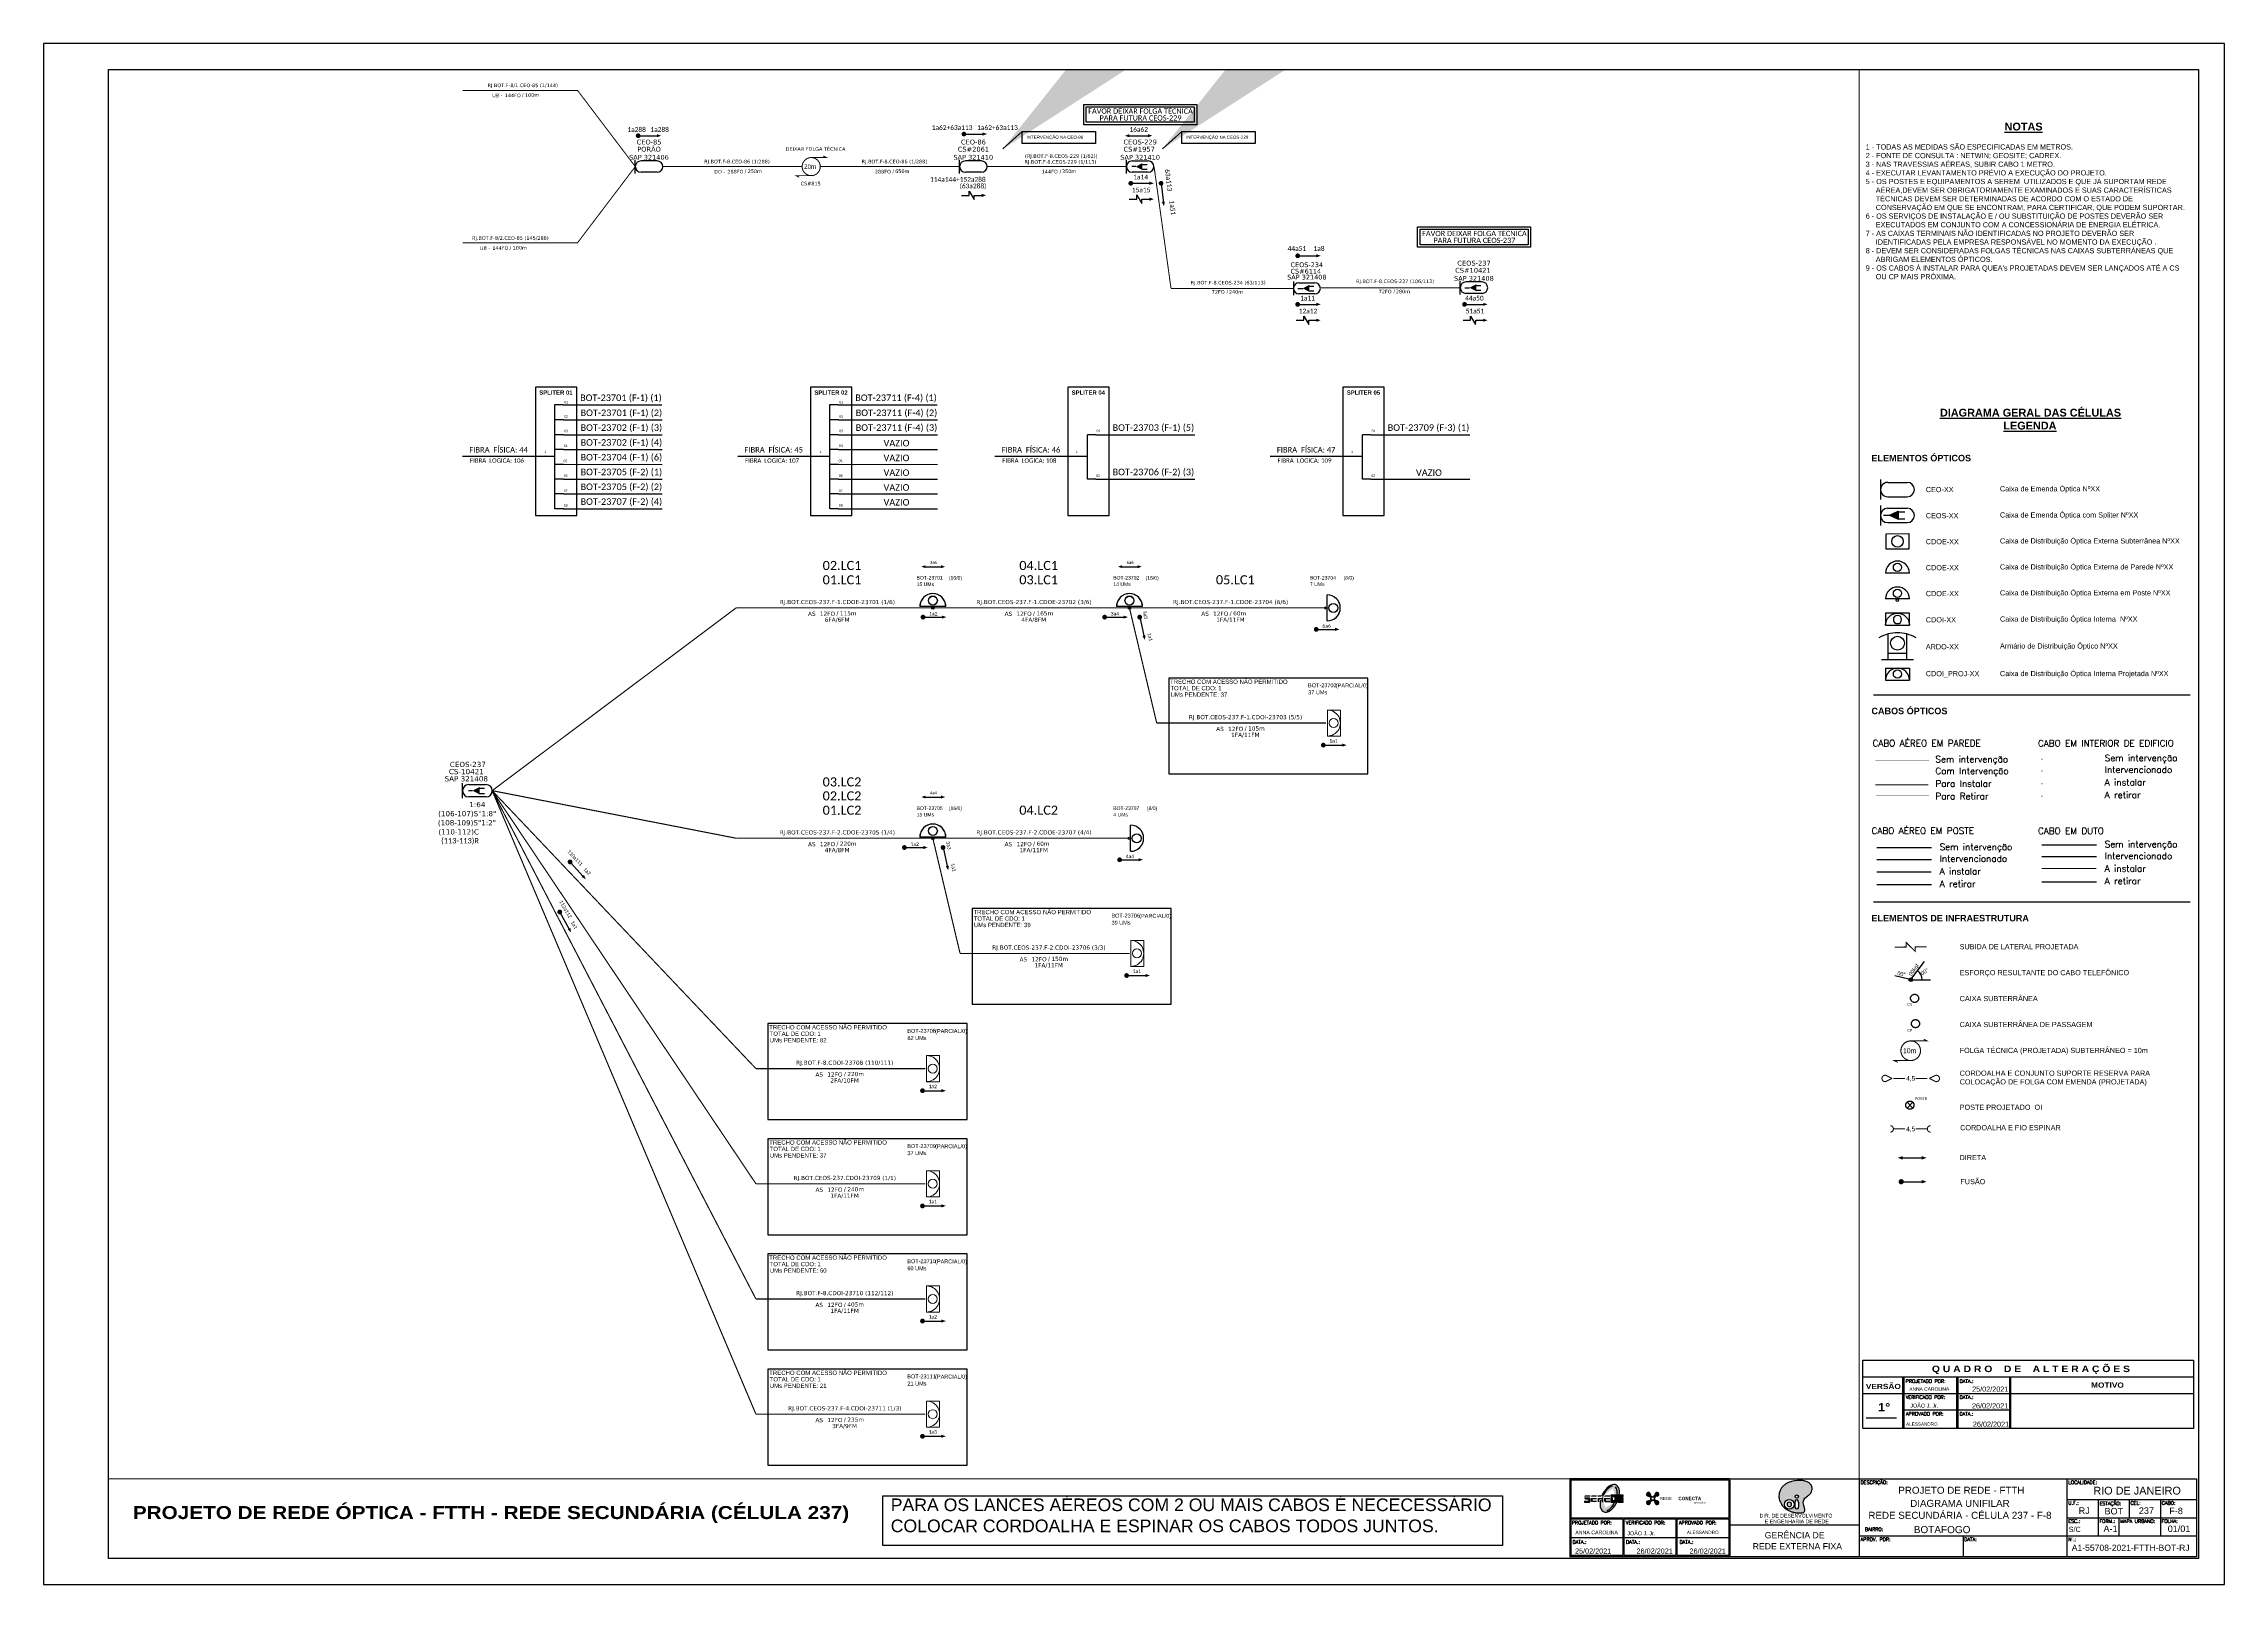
# Paper-space layout 'UN_CEOS-237' of a CAD drawing. Extents: x 1480 to 2321, y -6 to 588.
# The model-space entities are those that its viewports show. They can reach past a viewport. Long polylines and large blocks are cut down to what shows.
import ezdxf
from ezdxf.enums import TextEntityAlignment as Align

# ---------------------------------------------------------------- set-up
doc = ezdxf.new("R2010")
doc.units = ezdxf.units.DM
doc.header["$MEASUREMENT"] = 0
for name, pattern in [('DIVIDE', [1.25, 0.5, -0.25, 0, -0.25, 0, -0.25]), ('DOT', [0.25, 0, -0.25]), ('PHANTOM2', [1.25, 0.625, -0.125, 0.125, -0.125, 0.125, -0.125])]:
    doc.linetypes.add(name, pattern=pattern)
for name, color, linetype, lineweight in [('10.4-Postes', 1, 'Continuous', 0), ("20.0-LEGENDA DOS CDO'S", 1, 'Continuous', 0), ('20.2-CDO_POSTE', 1, 'Continuous', 5), ('40.1-ETIQUETAS', 1, 'Continuous', 20)]:
    doc.layers.add(name, color=color, linetype=linetype, lineweight=lineweight)
for name, color, linetype in [('20.4-CEOS', 1, 'Continuous'), ('20.5-CABO AÉREO', 1, 'Continuous'), ('20.5-CEO', 1, 'Continuous'), ('30.4-Selo', 7, 'Continuous'), ('CAP a instalar', 1, 'Continuous'), ('CDO_INTERIOR', 1, 'Continuous'), ('CDO_POSTE', 1, 'Continuous'), ('CEO', 1, 'Continuous'), ('CEO1', 1, 'Continuous'), ('CEOS', 1, 'Continuous'), ('label_cabos', 7, 'Continuous'), ('SETA', 7, 'Continuous')]:
    doc.layers.add(name, color=color, linetype=linetype)
doc.styles.add('ADESK1', font='romans.shx')
doc.styles.add('ARIAL', font='arial.ttf')
doc.styles.add('HMS', font='', dxfattribs={"height": 0.17})
doc.styles.add('NORMOGRAFO', font='arial.ttf')
doc.styles.add('ROMANS', font='romans.shx')
doc.styles.add('siredit', font='verdana.ttf')
doc.styles.get('HMS').set_extended_font_data('Arial Black')
doc.linetypes.add('FENCELINE1', pattern='A,0.25,-0.1,[133,ltypeshp.shx,S=0.1,R=0,X=-0.1,Y=0],-0.1,1', length=1.45)
doc.dimstyles.new('CL', dxfattribs={"dimtxt": 1, "dimasz": 2, "dimexe": 0.18, "dimexo": 0.0625, "dimgap": 0.09, "dimtad": 0, "dimdec": 0, "dimrnd": 1, "dimzin": 0, "dimdsep": 46, "dimtxsty": 'siredit', "dimblk": 'NONE', "dimcen": 0, "dimse1": 1, "dimse2": 1, "dimsd1": 1, "dimsd2": 1, "dimclrt": 7, "dimadec": 0, "dimazin": 0, "dimtfac": 1, "dimtdec": 0, "dimtofl": 0, "dimtmove": 0, "dimatfit": 3, "dimfxl": 0, "dimtolj": 1, "dimtzin": 0, "dimarcsym": 0})

# ---------------------------------------------------------------- blocks, each defined once
blk = doc.blocks.new('OI')
h = blk.add_hatch(color=40)
edge = h.paths.add_edge_path()
edge.add_spline(control_points=[(4.35, -0.67), (3.92, -0.99), (3.26, -1.5), (2.81, -2.59), (2.9, -3.5), (3.06, -4.27), (3.31, -4.85), (3.37, -5.39), (3.4, -5.88), (3.2, -6.4), (2.54, -6.61), (1.65, -6.63), (0.55, -6.67), (-0.56, -6.42), (-1.61, -6.14), (-2.77, -5.61), (-3.92, -4.77), (-4.89, -3.7), (-5.34, -2.65), (-5.6, -1.94), (-5.85, -0.96), (-5.71, 0.47), (-5.1, 2.02), (-4.14, 3.02), (-3.3, 3.61), (-2.37, 4.16), (-1.36, 4.44), (-0.56, 4.7), (0.79, 4.85), (2.24, 4.97), (3.79, 4.57), (4.67, 4.21), (5.44, 3.65), (5.76, 2.99), (6.03, 2.21), (6.01, 1.46), (5.72, 0.64), (5.31, 0.08), (4.88, -0.38), (4.51, -0.55), (4.35, -0.67)], knot_values=[0, 0, 0, 0, 1.60434, 2.417191, 3.427595, 4.282808, 4.776746, 5.304182, 5.888771, 6.258406, 6.858137, 7.79129, 8.986195, 10.124242, 11.187857, 12.242908, 13.953784, 15.414161, 16.515391, 17.349188, 17.675853, 19.552021, 21.515531, 22.568638, 23.63245, 24.621084, 25.782718, 26.745347, 27.142653, 29.870543, 31.004649, 31.921532, 32.709589, 33.801391, 34.042471, 35.192333, 35.971461, 36.628871, 37.254359, 37.836911, 37.836911, 37.836911, 37.836911], degree=3, periodic=0)
h.paths.add_polyline_path([(1.13, -0.87, -1), (-0.04, -0.87, -1)], flags=16)
edge = h.paths.add_edge_path(flags=16)
edge.add_ellipse((0.56, -3.59), major_axis=(-0.02, 1.71), ratio=0.361305, start_angle=0, end_angle=360)
h.paths.add_polyline_path([(-0.36, -3.62, -1), (-3.8, -3.62, -1)], flags=16)
edge = h.paths.add_edge_path(flags=0)
edge.add_ellipse((-2.08, -3.62), major_axis=(0, 0.885), ratio=0.758294, start_angle=0, end_angle=360)
at = {"color": 40}
for centre, radius in [((-2.08, -3.62), 1.72), ((0.54, -0.87), 0.587)]:
    blk.add_circle(centre, radius, dxfattribs=at)
blk.add_ellipse((-2.08, -3.62), major_axis=(0, 0.885), ratio=0.758294, start_param=-3.141592653589791, end_param=3.141592653589791, dxfattribs=at)
blk.add_ellipse((0.56, -3.59), major_axis=(-0.02, 1.71), ratio=0.361305, dxfattribs=at)
at = {"color": 40, "start_tangent": (-0.800898, -0.598801), "end_tangent": (-0.800898, -0.598801)}
blk.add_spline([(4.35, -0.67), (3.2, -1.78), (2.9, -2.54), (2.92, -3.55), (3.12, -4.38), (3.28, -4.85), (3.37, -5.37), (3.35, -5.95), (3.2, -6.29), (2.66, -6.55), (1.73, -6.63), (0.54, -6.62), (-0.58, -6.41), (-1.6, -6.11), (-2.56, -5.67), (-3.95, -4.67), (-4.89, -3.56), (-5.37, -2.56), (-5.64, -1.78), (-5.72, -1.46), (-5.63, 0.42), (-4.84, 2.22), (-4.13, 2.99), (-3.27, 3.62), (-2.4, 4.09), (-1.3, 4.47), (-0.37, 4.72), (0.02, 4.77), (2.75, 4.8), (3.85, 4.53), (4.69, 4.16), (5.31, 3.68), (5.85, 2.73), (5.93, 2.5), (5.94, 1.35), (5.67, 0.62), (5.29, 0.08), (4.84, -0.36), (4.35, -0.67)], degree=3, dxfattribs=at)
blk = doc.blocks.new('PDO_PRD')
at = {"color": 1}
blk.add_line((2.5, 0), (-2.5, 0), dxfattribs=at)
blk.add_circle((0, 1.19), 0.862, dxfattribs=at)
blk.add_arc((0, 0), 2.5, 0, 180, dxfattribs=at)
blk = doc.blocks.new('PDO_PST')
at = {"color": 0}
blk.add_line((2.5, 0), (-2.5, 0), dxfattribs=at)
for centre, radius in [((0, 1.19), 0.862), ((0, -0.25), 0.25)]:
    blk.add_circle(centre, radius, dxfattribs=at)
blk.add_arc((0, 0), 2.5, 0, 180, dxfattribs=at)
blk = doc.blocks.new('PDO_EDF')
at = {"color": 1}
for p, q in [((-2.5, 0), (-2.5, 2.5)), ((-2.5, 2.5), (2.5, 2.5)), ((2.5, 0), (-2.5, 0)), ((2.5, 2.5), (2.5, 0))]:
    blk.add_line(p, q, dxfattribs=at)
blk.add_circle((0, 1.19), 0.862, dxfattribs=at)
blk.add_arc((0, 0), 2.5, 0, 180, dxfattribs=at)
blk = doc.blocks.new('PDO_CVP')
at = {"color": 1}
blk.add_lwpolyline([(0, 1.62), (0, -1.62), (-4.72, -1.63), (-4.73, 1.61)], close=True, dxfattribs=at)
blk.add_circle((-2.36, -0.01), 1.21, dxfattribs=at)
blk = doc.blocks.new('A$C78986DF3')
at = {"layer": 'CEOS'}
blk.add_hatch(color=1, dxfattribs=at).paths.add_polyline_path([(0.0118, 0.23968), (0.00838, 0.23812), (0.0118, 0.23657)])
for p, q in [((0.0023, 0.1689), (0.12444, 0.1689)), ((0.0023, 0.08904), (0.12444, 0.08904))]:
    blk.add_line(p, q)
at = {"linetype": 'DOT', "ltscale": 0.1}
blk.add_line((0.06717, 0.14411), (0.08827, 0.14411), dxfattribs=at)
at = {"color": 5, "linetype": 'DOT', "ltscale": 0.1}
blk.add_line((0.06717, 0.13958), (0.08827, 0.13958), dxfattribs=at)
at = {"color": 1, "linetype": 'DOT', "ltscale": 0.1}
blk.add_line((0.06717, 0.13473), (0.08827, 0.13473), dxfattribs=at)
at = {"color": 3, "linetype": 'DOT', "ltscale": 0.1}
blk.add_line((0.06717, 0.12987), (0.08827, 0.12987), dxfattribs=at)
at = {"linetype": 'FENCELINE1', "ltscale": 0.05}
blk.add_line((0.00351, 0.10999), (0.02462, 0.10999), dxfattribs=at)
at = {"ltscale": 0.001}
blk.add_line((0.06717, 0.11107), (0.08827, 0.11107), dxfattribs=at)
at = {"color": 5, "linetype": 'FENCELINE1', "ltscale": 0.05}
blk.add_line((0.00351, 0.10546), (0.02462, 0.10546), dxfattribs=at)
at = {"color": 5, "ltscale": 0.001}
blk.add_line((0.06717, 0.10654), (0.08827, 0.10654), dxfattribs=at)
at = {"color": 3, "linetype": 'FENCELINE1', "ltscale": 0.05}
blk.add_line((0.00351, 0.09575), (0.02462, 0.09575), dxfattribs=at)
at = {"color": 3, "ltscale": 0.001}
blk.add_line((0.06717, 0.09683), (0.08827, 0.09683), dxfattribs=at)
at = {"color": 1}
for p, q in [((0.01591, 0.05924), (0.01044, 0.06051)), ((0.0161, 0.05958), (0.01712, 0.05857)), ((0.01711, 0.05958), (0.01611, 0.05857)), ((0.01732, 0.05907), (0.02421, 0.05907))]:
    blk.add_line(p, q, dxfattribs=at)
at = {"color": 1, "lineweight": -2}
blk.add_line((0.01704, 0.05964), (0.02188, 0.06604), dxfattribs=at)
at = {"color": 0, "linetype": 'DIVIDE', "ltscale": 0.05, "const_width": 0.00008}
blk.add_lwpolyline([(0.02365, 0.14357), (0.00301, 0.14357)], dxfattribs=at)
at = {"color": 5, "linetype": 'DIVIDE', "ltscale": 0.05, "const_width": 0.00008}
blk.add_lwpolyline([(0.02385, 0.13901), (0.00301, 0.13901)], dxfattribs=at)
at = {"color": 1, "linetype": 'DIVIDE', "ltscale": 0.05, "const_width": 0.0004}
blk.add_lwpolyline([(0.02345, 0.13425), (0.00301, 0.13425)], dxfattribs=at)
at = {"color": 3, "linetype": 'DIVIDE', "ltscale": 0.05, "const_width": 0.00008}
blk.add_lwpolyline([(0.0032, 0.13009), (0.02365, 0.13009)], dxfattribs=at)
at = {"color": 1, "linetype": 'Continuous', "lineweight": 40, "ltscale": 0.001, "const_width": 0.0004}
blk.add_lwpolyline([(0.06706, 0.10196), (0.08817, 0.10196)], dxfattribs=at)
at = {"color": 1, "linetype": 'FENCELINE1', "ltscale": 0.05, "const_width": 0.0005}
blk.add_lwpolyline([(0.00351, 0.10061), (0.02462, 0.10061)], dxfattribs=at)
at = {"color": 5, "linetype": 'DIVIDE', "const_width": 0.0004}
blk.add_lwpolyline([(0.02278, 0.07173), (0.01838, 0.07168), (0.01838, 0.06996), (0.01484, 0.07341), (0.01484, 0.07168), (0.01044, 0.07163)], dxfattribs=at)
at = {"color": 1, "const_width": 0.00042}
blk.add_lwpolyline([(0.01661, 0.03546, 1.000012), (0.01661, 0.0279, 0.999978)], format="xyb", close=True, dxfattribs=at)
at = {"color": 1, "const_width": 0.000394}
for points in [[(0.01661, 0.03546), (0.02291, 0.03546), (0.02165, 0.03609)], [(0.01661, 0.0279), (0.01031, 0.0279), (0.01157, 0.02727)]]:
    blk.add_lwpolyline(points, dxfattribs=at)
at = {"const_width": 0.0004}
for points in [[(0.00939, 0.021), (0.00701, 0.02221, 1.175638), (0.0069, 0.01977), (0.00939, 0.021)], [(0.02383, 0.02102), (0.02631, 0.01976, 1.175638), (0.02622, 0.0222), (0.02383, 0.02102)], [(0.0087, 0.00277, -1), (0.0087, 0.0003)], [(0.02425, 0.00278, 1), (0.02425, 0.00031)]]:
    blk.add_lwpolyline(points, format="xyb", dxfattribs=at)
for points in [[(0.00996, 0.021), (0.01446, 0.021)], [(0.01854, 0.02101), (0.02304, 0.02101)], [(0.00996, 0.00153), (0.01446, 0.00153)], [(0.01854, 0.00155), (0.02304, 0.00155)]]:
    blk.add_lwpolyline(points, dxfattribs=at)
at = {"color": 1, "linetype": 'PHANTOM2'}
for points in [[(0.0174, 0.01181), (0.01518, 0.0096)], [(0.0174, 0.0096), (0.01518, 0.01181)]]:
    blk.add_lwpolyline(points, dxfattribs=at)
at = {"color": 1}
blk.add_circle((0.01661, 0.05907), 0.000714, dxfattribs=at)
at = {"color": 5, "linetype": 'PHANTOM2'}
for centre in [(0.01811, 0.05187), (0.01846, 0.04212)]:
    blk.add_circle(centre, 0.00157, dxfattribs=at)
at = {"color": 1, "linetype": 'PHANTOM2'}
blk.add_circle((0.01629, 0.01071), 0.00157, dxfattribs=at)
at = {"color": 7, "lineweight": -2}
blk.add_arc((0.01661, 0.05908), 0.00441, 359.96377, 52.87661, dxfattribs=at)
at = {"layer": 'CDO_INTERIOR', "color": 8}
for p, q in [((0.0069, 0.1792), (0.0161, 0.1792)), ((0.0069, 0.1792), (0.0069, 0.1746)), ((0.0161, 0.1792), (0.0161, 0.1746)), ((0.0069, 0.1746), (0.0161, 0.1746))]:
    blk.add_line(p, q, dxfattribs=at)
blk.add_circle((0.0115, 0.1769), 0.00159, dxfattribs=at)
blk.add_arc((0.0115, 0.1746), 0.0046, 0.02759, 180.02759, dxfattribs=at)
at = {"layer": 'CEO', "color": 1}
for p, q in [((0.00497, 0.25191), (0.00496, 0.24417)), ((0.00773, 0.2508), (0.01527, 0.25079)), ((0.00773, 0.24527), (0.01527, 0.24527))]:
    blk.add_line(p, q, dxfattribs=at)
at = {"layer": 'CEO', "color": 1, "linetype": 'Continuous'}
for p, q in [((0.00792, 0.18502), (0.00792, 0.19235)), ((0.00792, 0.18257), (0.00792, 0.18502)), ((0.00792, 0.18502), (0.0115, 0.18502)), ((0.0115, 0.18502), (0.01509, 0.18502)), ((0.01509, 0.18502), (0.01509, 0.19235)), ((0.01509, 0.18257), (0.01509, 0.18502)), ((0.00536, 0.18257), (0.00792, 0.18257)), ((0.00792, 0.18257), (0.0115, 0.18257)), ((0.0115, 0.18257), (0.01509, 0.18257)), ((0.01509, 0.18257), (0.01765, 0.18257))]:
    blk.add_line(p, q, dxfattribs=at)
at = {"layer": 'CEO', "color": 1}
blk.add_circle((0.0115, 0.18878), 0.00267, dxfattribs=at)
for centre, start, end in [((0.00773, 0.24804), 89.95782, 269.95782), ((0.01527, 0.24803), 269.95782, 89.95782)]:
    blk.add_arc(centre, 0.00276, start, end, dxfattribs=at)
at = {"layer": 'CEO', "color": 1, "linetype": 'Continuous'}
for start, end in [(104.36291, 119.75415), (90, 104.36251), (75.63749, 90), (60.24585, 75.63709)]:
    blk.add_arc((0.0115, 0.17836), 0.01444, start, end, dxfattribs=at)
at = {"layer": 'CEOS', "color": 1}
for p, q in [((0.00496, 0.24191), (0.00497, 0.23417)), ((0.00617, 0.23811), (0.00838, 0.23812)), ((0.00772, 0.24081), (0.01526, 0.24082)), ((0.00774, 0.23528), (0.01528, 0.23529))]:
    blk.add_line(p, q, dxfattribs=at)
for points in [[(0.00838, 0.23812), (0.0118, 0.23968)], [(0.00838, 0.23812), (0.0118, 0.23657)], [(0.0118, 0.23968), (0.0118, 0.23657)], [(0.0118, 0.23946), (0.01439, 0.23947)], [(0.0118, 0.23679), (0.0144, 0.2368)]]:
    blk.add_lwpolyline(points, dxfattribs=at)
for centre, start, end in [((0.00773, 0.23804), 90.12295, 270.12295), ((0.01527, 0.23806), 270.12295, 90.12295)]:
    blk.add_arc(centre, 0.00276, start, end, dxfattribs=at)
at = {"layer": 'CDO_INTERIOR', "color": 1, "xscale": -0.0018431999999997, "yscale": 0.0018431999999997, "zscale": 0.0018431999999997}
blk.add_blockref('PDO_EDF', (0.0115, 0.19573), dxfattribs=at)
at = {"layer": 'CDO_POSTE', "color": 1, "xscale": 0.0018431999999997, "yscale": 0.0018431999999997, "zscale": 0.0018431999999997}
for name, p in [('PDO_PRD', (0.0115, 0.21585)), ('PDO_PST', (0.0115, 0.20585))]:
    blk.add_blockref(name, p, dxfattribs=at)
at = {"layer": 'CEO1', "color": 1, "xscale": 0.0018431999999997, "yscale": 0.0018431999999997, "zscale": 0.0018431999999997}
blk.add_blockref('PDO_CVP', (0.01586, 0.22806), dxfattribs=at)
at = {"color": 7, "lineweight": -2, "style": 'NORMOGRAFO'}
for s, rotation, p in [('00°', 348.19171, (0.01135, 0.0609, 0.10822)), ('00kgf', 52.99999, (0.01684, 0.06038, 0.10822)), ('00°', 32.49215, (0.02103, 0.06067, 0.10822))]:
    blk.add_text(s, height=0.0015, rotation=rotation, dxfattribs=at).set_placement(p)
at = {"color": 5, "style": 'ARIAL'}
for s, p in [('CS', (0.01526, 0.04902)), ('CP', (0.01526, 0.03902))]:
    blk.add_text(s, height=0.001, dxfattribs=at).set_placement(p)
at = {"color": 1}
blk.add_text('10m', height=0.00189, dxfattribs=at).set_placement((0.01364, 0.03074))
at = {"style": 'ARIAL'}
for p in [(0.01661, 0.021), (0.01661, 0.00154)]:
    blk.add_text('4,5', height=0.0018, dxfattribs=at).set_placement(p, align=Align.MIDDLE_CENTER)
at = {"color": 1, "style": 'ARIAL'}
blk.add_text('POSTE', height=0.001, dxfattribs=at).set_placement((0.01825, 0.01272))
at = {"linetype": 'ByBlock', "style": 'ARIAL'}
for s, insert, char_height, width, attachment_point in [('{\\fArial|b1|i0|c0|p34;\\H1.5x;\\L                       DIAGRAMA GERAL DAS CÉLULAS\\P                                            LEGENDA}', (0.00111, 0.27919), 0.002, 0.1232013, 1), ('{\\fArial|b1|i0|c0|p34;ELEMENTOS ÓPTICOS}', (0.00147, 0.26142), 0.0025, 0.1232013, 1), ('CEO-XX', (0.02244, 0.24803), 0.002, 0.0732268, 4), ('Caixa de Emenda Óptica NºXX', (0.05103, 0.24803), 0.002, 0.0732268, 4), ('CEOS-XX', (0.02244, 0.23795), 0.002, 0.0732268, 4), ('Caixa de Emenda Óptica com Spliter NºXX', (0.05103, 0.23795), 0.002, 0.0732268, 4), ('CDOE-XX', (0.02244, 0.22794), 0.002, 0.086699, 4), ('Caixa de Distribuição Óptica Externa Subterrânea NºXX', (0.05103, 0.22794), 0.002, 0.086699, 4), ('CDOE-XX', (0.02244, 0.21792), 0.002, 0.0806851, 4), ('Caixa de Distribuição Óptica Externa de Parede NºXX', (0.05103, 0.21792), 0.002, 0.0806851, 4), ('CDOE-XX', (0.02244, 0.20792), 0.002, 0.0732268, 4), ('Caixa de Distribuição Óptica Externa em Poste NºXX', (0.05103, 0.20792), 0.002, 0.0732268, 4), ('CDOI-XX', (0.02244, 0.19781), 0.002, 0.0732268, 4), ('Caixa de Distribuição Óptica Interna  NºXX', (0.05103, 0.19781), 0.002, 0.0732268, 4), ('ARDO-XX', (0.02244, 0.18743), 0.002, 0.0732268, 4), ('Armário de Distribuição Óptico NºXX', (0.05103, 0.18743), 0.002, 0.0732268, 4), ('CDOI_PROJ-XX', (0.02244, 0.17679), 0.002, 0.0793824, 4), ('Caixa de Distribuição Óptica Interna Projetada NºXX', (0.05103, 0.17679), 0.002, 0.0793824, 4), ('{\\fArial|b1|i0|c0|p34;CABOS ÓPTICOS}', (0.00147, 0.16392), 0.0025, 0.1232013, 1), ('\\pxql;{\\fArial|b1|i0|c0|p34;ELEMENTOS DE INFRAESTRUTURA}', (0.00147, 0.08406), 0.0025, 0.1232013, 1), ('SUBIDA DE LATERAL PROJETADA', (0.03549, 0.0728), 0.002, 0.0732268, 1), ('ESFORÇO RESULTANTE DO CABO TELEFÔNICO ', (0.03549, 0.0628), 0.002, 0.0732268, 1), ('CAIXA SUBTERRÂNEA', (0.03549, 0.0528), 0.002, 0.0732268, 1), ('CAIXA SUBTERRÂNEA DE PASSAGEM', (0.03549, 0.0428), 0.002, 0.0732268, 1), ('FOLGA TÉCNICA (PROJETADA) SUBTERRÂNEO = 10m', (0.03549, 0.0328), 0.002, 0.0919522, 1), ('CORDOALHA E CONJUNTO SUPORTE RESERVA PARA\\PCOLOCAÇÃO DE FOLGA COM EMENDA (PROJETADA)', (0.03549, 0.02403), 0.002, 0.0919522, 1), ('POSTE PROJETADO  OI', (0.03549, 0.0109), 0.002, 0.0732268, 1), ('CORDOALHA E FIO ESPINAR', (0.03567, 0.00303), 0.002, 0.0919522, 1)]:
    blk.add_mtext(s, dxfattribs=dict(at, insert=insert, char_height=char_height, width=width, attachment_point=attachment_point))
at = {"char_height": 0.002489, "attachment_point": 1, "style": 'ADESK1'}
for s, insert, width in [('CABO AÉREO EM PAREDE', (0.0019, 0.15149), 0.0551807), ('CABO EM INTERIOR DE EDIFICIO', (0.06569, 0.15146), 0.0653294), ('Sem intervenção', (0.02613, 0.14532), 0.0551807), ('Sem intervenção', (0.09142, 0.1458), 0.0551807), ('Com Intervenção', (0.02613, 0.14079), 0.0551807), ('Para Instalar', (0.02613, 0.13593), 0.0551807), ('A instalar', (0.09142, 0.13642), 0.0551807), ('Intervencionado', (0.09142, 0.14127), 0.0551807), ('Para Retirar', (0.02613, 0.13108), 0.0551807), ('A retirar', (0.09142, 0.13156), 0.0551807), ('CABO AÉREO EM POSTE', (0.00153, 0.11774), 0.0551807), ('Sem intervenção', (0.02777, 0.11152), 0.0551807), ('CABO EM DUTO', (0.06569, 0.11768), 0.0551807), ('Sem intervenção', (0.09142, 0.11258), 0.0551807), ('A instalar', (0.02777, 0.10213), 0.0551807), ('Intervencionado', (0.02777, 0.10699), 0.0551807), ('A instalar', (0.09142, 0.1032), 0.0551807), ('Intervencionado', (0.09142, 0.10805), 0.0551807), ('A retirar', (0.02777, 0.09728), 0.0551807), ('A retirar', (0.09142, 0.09834), 0.0551807)]:
    blk.add_mtext(s, dxfattribs=dict(at, insert=insert, width=width))
blk = doc.blocks.new('LOGOTIPO REDE CONECTA')
h = blk.add_hatch(color=40)
h.dxf.hatch_style = 1
h.paths.add_polyline_path([(2086.7, 1517.1), (2086.3, 1517.1, 0.924122), (2086.5, 1514, -0.371445), (2088.6, 1512.1, -0.414214), (2090, 1513.5, -0.416703), (2088, 1515.6, 0.373404)])
h.paths.add_polyline_path([(2095, 1515.4), (2095, 1515.7, 0.929009), (2092, 1515.6, -0.416703), (2090, 1513.5, -0.414214), (2091.4, 1512, -0.371445), (2093.5, 1514, 0.373557)])
h.paths.add_polyline_path([(2093.5, 1510.1, -0.416703), (2091.4, 1512.1, -0.414214), (2090, 1510.7, -0.371445), (2092, 1508.5, 0.924122), (2095, 1508.4), (2095, 1508.8, 0.373404)])
h.paths.add_polyline_path([(2090, 1510.7, -0.414214), (2088.6, 1512, -0.416703), (2086.5, 1510.1, 0.913444), (2086.3, 1507.1), (2086.7, 1507.1, 0.364971), (2088, 1508.5, -0.371445)])
at = {"color": 40}
for points in [[(2086.5, 1514, -0.370562), (2088.6, 1512.1)], [(2088, 1515.6, 0.416703), (2090, 1513.5)], [(2092, 1515.6, -0.416703), (2090, 1513.5)], [(2093.5, 1514, 0.370562), (2091.4, 1512)], [(2086.5, 1510.1, 0.416703), (2088.6, 1512)], [(2088, 1508.5, -0.370562), (2090, 1510.7)], [(2092, 1508.5, 0.370562), (2090, 1510.7)], [(2093.5, 1510.1, -0.416703), (2091.4, 1512.1)]]:
    blk.add_lwpolyline(points, format="xyb", dxfattribs=at)
blk.add_circle((2090, 1512.1), 1.4, dxfattribs=at)
for centre, start, end in [((2086.5, 1515.6), 1.6038, 267.7221), ((2093.5, 1515.5), 271.6274, 177.7457), ((2086.5, 1508.6), 92.3533, 358.4716), ((2093.5, 1508.6), 182.2779, 88.3962)]:
    blk.add_arc(centre, 1.51, start, end, dxfattribs=at)
at = {"width": 46.358, "attachment_point": 1}
for s, insert, char_height in [('{\\fBankGothic Md BT|b0|i0|c0|p34;REDE }', (2095.9, 1513.3), 2.5), ('{\\fBankGothic Md BT|b1|i0|c0|p34; CONECTA}', (2109.7, 1513.4), 2.7)]:
    blk.add_mtext(s, dxfattribs=dict(at, insert=insert, char_height=char_height))
at = {"color": 40, "insert": (2123.2, 1509.6), "char_height": 1.5, "width": 46.358, "attachment_point": 1}
blk.add_mtext('{\\fBankGothic Md BT|b0|i0|c0|p34;operações }', dxfattribs=at)
blk = doc.blocks.new('ETIQUETA_RS5F')
at = {"layer": '40.1-ETIQUETAS', "color": 0, "style": 'siredit'}
blk.add_text('/', height=1.5, dxfattribs=at).set_placement((1.55, -1.95), align=Align.MIDDLE_RIGHT)
for tag, p in [('ETIQUETA_R_SECUNDARIA', (1.18, 2.1)), ('ETIQUETA_R_PRIMARIA', (1.18, 4.1)), ('F_ATIVAS/F_MORTAS', (1.11, -4.24))]:
    blk.add_attdef(tag, text='', height=1.5, dxfattribs=at).set_placement(p, align=Align.MIDDLE_CENTER)
for tag, p in [('TIPO_CABO', (-6.62, -2.12)), ('CAP_CABO', (0.37, -2.09))]:
    blk.add_attdef(tag, text='', height=1.5, dxfattribs=at).set_placement(p, align=Align.MIDDLE_RIGHT)
for tag, p in [('FUSÃO_1', (0.82, -8.39)), ('FUSÃO_2', (0.82, -10.6)), ('FUSÃO_3', (0.82, -12.93)), ('FUSÃO_4', (0.82, -15.14)), ('FUSÃO_5', (0.82, -17.16))]:
    blk.add_attdef(tag, text='', height=1.5, dxfattribs=at).set_placement(p, align=Align.CENTER)
blk.add_attdef('METROS', text='', height=1.5, dxfattribs=at).set_placement((2.11, -1.95), align=Align.MIDDLE_LEFT)
blk = doc.blocks.new('*U43')
at = {"layer": '20.5-CEO'}
for p, q in [((-1.56, 1.26), (1.8, 1.26)), ((1.8, -1.13), (-1.56, -1.13))]:
    blk.add_line(p, q, dxfattribs=at)
blk.add_lwpolyline([(-2.75, 1.51), (-2.75, -1.38)], dxfattribs=at)
for centre, start, end in [((-1.56, 0.07), 90, 270), ((1.8, 0.07), 270, 90)]:
    blk.add_arc(centre, 1.2, start, end, dxfattribs=at)
at = {"layer": '20.5-CEO', "color": 7, "style": 'siredit'}
for tag, p in [('FID', (0.11, 5.61)), ('LOCAL', (0.12, 4.23)), ('SAP', (0.12, 2.97)), ('FIBRAS_RESERVA', (0.12, -1.94))]:
    blk.add_attdef(tag, text='', height=1.01, dxfattribs=at).set_placement(p, align=Align.TOP_CENTER)
for tag, flags, p in [('ID_ATIVIDADE', 3, (0.11, -3.51)), ('FATOR', 1, (0.11, -4.82))]:
    blk.add_attdef(tag, text='', height=1.01, dxfattribs=dict(at, flags=flags)).set_placement(p, align=Align.TOP_CENTER)
at = {"layer": '20.5-CEO', "color": 7, "style": 'siredit', "flags": 3}
blk.add_attdef('QTDE', (-4.88, -7.06), '', height=1.01, dxfattribs=at)
blk = doc.blocks.new('_None')
blk = doc.blocks.new('CEOS_RP_CT_DRT')
at = {"layer": '20.4-CEOS', "color": 0}
for p, q in [((-4.54, 1.19), (-1.19, 1.19)), ((-1.19, -1.19), (-4.54, -1.19))]:
    blk.add_line(p, q, dxfattribs=at)
for points in [[(-5.73, -1.43), (-5.73, 1.44)], [(-3.79, 0), (-4.59, 0)], [(-2.47, 0.48), (-1.45, 0.48)], [(-2.47, -0.52), (-1.45, -0.52)]]:
    blk.add_lwpolyline(points, dxfattribs=at)
blk.add_lwpolyline([(-3.79, 0, 0, 1.47, 0), (-2.41, 0, 1.47, 1.47, 0)], format="xyseb", dxfattribs=at)
for centre, start, end in [((-4.54, 0), 90, 270), ((-1.19, 0), 270, 90)]:
    blk.add_arc(centre, 1.19, start, end, dxfattribs=at)
at = {"layer": '20.4-CEOS', "color": 7, "style": 'siredit'}
for tag, p in [('Nº_DA_CEOS', (-2.86, 5.6)), ('LOCAL', (-2.86, 4.24)), ('SAP', (-2.86, 2.78)), ('RACIO_SPLITAGEM', (-2.86, -1.88)), ('FIBRAS_SPLITTER', (-2.86, -3.58)), ('RESERVA_FINAIS', (-2.86, -6.39)), ('FIBRAS_TOP_C', (-2.86, -5.08))]:
    blk.add_attdef(tag, text='', height=1.01, dxfattribs=at).set_placement(p, align=Align.TOP_CENTER)
blk = doc.blocks.new('CDOE POSTE_')
at = {"color": 1}
blk.add_line((12.9, -5.5), (-2.4, -5.5), dxfattribs=at)
for centre, radius in [((5.3, -1.9), 2.64), ((5.3, -6.2), 0.708)]:
    blk.add_circle(centre, radius, dxfattribs=at)
blk.add_arc((5.3, -5.5), 7.65, 0, 180, dxfattribs=at)
blk = doc.blocks.new('CDOE-TEXTO PADRÃO')
at = {"layer": "20.0-LEGENDA DOS CDO'S", "color": 0, "style": 'ARIAL'}
for tag, p in [('CDO_N', (0.49, 7.39)), ('SAP', (0.51, 1.67)), ('CORDOALHA', (0.5, 4.33)), ('SPLITER_1', (0.59, -0.91)), ('(XX-XX_F)S', (0.54, -8.29)), ('(XX-XX_L)S', (0.55, -10.83)), ('SPLITER_2', (0.6, -3.55)), ('UMS', (0.55, -13.15))]:
    blk.add_attdef(tag, p, '', height=1.7, rotation=0.11799, dxfattribs=at)
blk.add_attdef('FIBRAS_UTILIZADAS', text='', height=1.7, rotation=0.11799, dxfattribs=at).set_placement((19.77, 7.43), align=Align.CENTER)
blk = doc.blocks.new('*U45')
at = {"color": 3}
blk.add_lwpolyline([(0.0000405, 0.000041), (0.0001936, 0.000041), (0.0001936, 0.0000158), (0.0000405, 0.0000158)], close=True, dxfattribs=at)
at = {"color": 3, "style": 'ARIAL'}
blk.add_attdef('SERVIÇO_EM_EMENDA_EXIST', text='', height=0.00000666, dxfattribs=at).set_placement((0.0001321, 0.0000254), align=Align.RIGHT)
blk.add_attdef('FID', (0.0001344, 0.0000254), '', height=0.00000666, dxfattribs=at)
at = {"layer": '10.4-Postes', "lineweight": 0, "style": 'ROMANS'}
for tag, p, flags in [('ID_ATIVIDADE', (-0.0000068, -0.0000086), 3), ('QTDE', (-0.000006, -0.000014), 3), ('FATOR', (-0.0000019, -0.0000113), 1)]:
    blk.add_attdef(tag, p, '', height=0.00000209, dxfattribs=dict(at, flags=flags))
at = {"color": 3}
blk.add_leader([(-0.0000002, 0.0000042), (0.0000405, 0.000041)], dimstyle='CL', override={"dimgap": 0.09, "dimtad": 0}, dxfattribs=at)

msp = doc.modelspace()

# ---------------------------------------------------------------- linework, layer by layer
at = {"color": 7, "linetype": 'Continuous'}
for p, q in [((44429.2, 3936.52), (44429.2, 3893.09)), ((44432.72, 3936.52), (44429.2, 3936.52)), ((44432.9, 3930.24), (44429.38, 3930.24)), ((44544.2, 3936.52), (44544.2, 3893.09)), ((44547.72, 3936.52), (44544.2, 3936.52)), ((44547.9, 3930.24), (44544.38, 3930.24)), ((44432.9, 3924.05), (44429.38, 3924.05)), ((44547.9, 3924.05), (44544.38, 3924.05)), ((44655.45, 3924.05), (44651.94, 3924.05)), ((44770.45, 3924.05), (44766.94, 3924.05)), ((44425.55, 3915.09), (44429.19, 3915.09)), ((44432.9, 3917.83), (44429.38, 3917.83)), ((44432.9, 3911.66), (44429.38, 3911.66)), ((44540.55, 3915.09), (44544.19, 3915.09)), ((44547.9, 3917.83), (44544.38, 3917.83)), ((44547.9, 3911.66), (44544.38, 3911.66)), ((44432.9, 3905.5), (44429.38, 3905.5)), ((44547.9, 3905.5), (44544.38, 3905.5)), ((44655.45, 3905.5), (44651.94, 3905.5)), ((44770.45, 3905.5), (44766.94, 3905.5)), ((44432.9, 3899.31), (44429.38, 3899.31)), ((44432.9, 3893.13), (44429.38, 3893.13)), ((44547.9, 3899.31), (44544.38, 3899.31)), ((44547.9, 3893.13), (44544.38, 3893.13))]:
    msp.add_line(p, q, dxfattribs=at)
at = {"color": 10, "linetype": 'Continuous'}
for p, q in [((44432.72, 3936.52), (44474.09, 3936.51)), ((44432.9, 3930.24), (44474.27, 3930.23)), ((44547.72, 3936.52), (44589.09, 3936.51)), ((44547.9, 3930.24), (44589.27, 3930.23)), ((44432.9, 3924.06), (44474.27, 3924.05)), ((44547.9, 3924.06), (44589.27, 3924.05)), ((44655.45, 3924.06), (44696.83, 3924.05)), ((44770.45, 3924.06), (44811.83, 3924.05)), ((44432.9, 3917.84), (44474.27, 3917.83)), ((44432.9, 3911.68), (44474.27, 3911.66)), ((44547.9, 3917.84), (44589.27, 3917.83)), ((44547.9, 3911.68), (44589.27, 3911.66)), ((44432.9, 3905.51), (44474.27, 3905.5)), ((44547.9, 3905.51), (44589.27, 3905.5)), ((44655.45, 3905.51), (44696.83, 3905.5)), ((44770.45, 3905.51), (44811.83, 3905.5)), ((44432.89, 3893.13), (44474.27, 3893.12)), ((44432.9, 3899.32), (44474.27, 3899.31)), ((44547.89, 3893.13), (44589.27, 3893.12)), ((44547.9, 3899.32), (44589.27, 3899.31))]:
    msp.add_line(p, q, dxfattribs=at)
at = {"color": 1, "linetype": 'Continuous', "lineweight": 60}
for p, q in [((44425.55, 3915.09), (44390.77, 3914.98)), ((44540.55, 3915.09), (44505.77, 3914.98)), ((44651.94, 3915.09), (44613.32, 3914.98)), ((44766.94, 3915.09), (44728.32, 3914.98))]:
    msp.add_line(p, q, dxfattribs=at)
at = {"color": 3, "ltscale": 9e-07}
for points in [[(44650.43, 4062.09), (44697.66, 4062.09), (44697.66, 4053.57), (44650.43, 4053.57)], [(44651.48, 4061.04), (44696.61, 4061.04), (44696.61, 4054.62), (44651.48, 4054.62)], [(44789.98, 4010.93), (44837.21, 4010.93), (44837.21, 4002.41), (44789.98, 4002.41)], [(44791.03, 4009.88), (44836.16, 4009.88), (44836.16, 4003.46), (44791.03, 4003.46)]]:
    msp.add_lwpolyline(points, close=True, dxfattribs=at)
at = {"color": 0, "const_width": 0.99}
for points in [[(44463.67, 4048.98, 1), (44464.66, 4048.98, 1)], [(44599.86, 4049.68, 1), (44600.85, 4049.68, 1)], [(44669.59, 4029.11, 1), (44670.58, 4029.11, 1)], [(44682.68, 4029.6, 1), (44682.8, 4028.62, 1)], [(44739.37, 3998.81, 1), (44740.36, 3998.81, 1)], [(44739.35, 3978.51, 1), (44740.34, 3978.51, 1)], [(44809.11, 3978.51, 1), (44810.1, 3978.51, 1)]]:
    msp.add_lwpolyline(points, format="xyb", close=True, dxfattribs=at)
at = {"color": 5, "const_width": 0.42}
msp.add_lwpolyline([(44536.52, 4039.86, 1.000012), (44536.52, 4032.3, 0.999978)], format="xyb", close=True, dxfattribs=at)
at = {"color": 5, "const_width": 0.394}
for points in [[(44536.52, 4039.86), (44542.82, 4039.86), (44541.56, 4040.49)], [(44536.52, 4032.3), (44530.22, 4032.3), (44531.48, 4031.67)]]:
    msp.add_lwpolyline(points, dxfattribs=at)
at = {"color": 0}
for points in [[(44602.56, 4024.07), (44602.56, 4025.82), (44604.66, 4022.32), (44604.66, 4024.07)], [(44672.64, 4022.47), (44672.64, 4024.22), (44674.73, 4020.72), (44674.74, 4022.47)], [(44742.4, 3971.87), (44742.4, 3973.62), (44744.49, 3970.13), (44744.5, 3971.87)], [(44812.16, 3971.87), (44812.16, 3973.62), (44814.25, 3970.13), (44814.26, 3971.87)]]:
    msp.add_lwpolyline(points, dxfattribs=at)
at = {"color": 7}
for points in [[(44421.23, 3890.31), (44438.51, 3890.31), (44438.51, 3943.97), (44421.23, 3943.97)], [(44536.23, 3890.31), (44553.51, 3890.31), (44553.51, 3943.97), (44536.23, 3943.97)], [(44643.79, 3890.31), (44661.07, 3890.31), (44661.07, 3943.97), (44643.79, 3943.97)], [(44758.79, 3890.31), (44776.07, 3890.31), (44776.07, 3943.97), (44758.79, 3943.97)]]:
    msp.add_lwpolyline(points, close=True, dxfattribs=at)
at = {"color": 7, "linetype": 'Continuous'}
for points in [[(44651.94, 3905.5), (44651.94, 3924.05)], [(44766.94, 3905.5), (44766.94, 3924.05)]]:
    msp.add_lwpolyline(points, dxfattribs=at)
at = {"const_width": 1}
for points in [[(44582.74, 3847.82, 1), (44583.74, 3847.82, 1)], [(44658.66, 3847.82, 1), (44659.66, 3847.82, 1)], [(44673.72, 3848.31, 1), (44673.94, 3847.33, 1)], [(44747.12, 3842.7, 1), (44748.12, 3842.7, 1)], [(44750.05, 3794.33, 1), (44751.05, 3794.33, 1)], [(44435.38, 3745.9, 1), (44436.05, 3745.16, 1)], [(44574.97, 3751.55, 1), (44575.97, 3751.55, 1)], [(44591.52, 3752.04, 1), (44591.74, 3751.06, 1)], [(44664.92, 3746.43, 1), (44665.92, 3746.43, 1)], [(44431.16, 3725.05, 1), (44431.65, 3724.17, 1)], [(44667.86, 3698.06, 1), (44668.86, 3698.06, 1)], [(44582.53, 3649.92, 1), (44583.53, 3649.92, 1)], [(44582.53, 3601.79, 1), (44583.53, 3601.79, 1)], [(44582.53, 3553.65, 1), (44583.53, 3553.65, 1)], [(44582.53, 3505.52, 1), (44583.53, 3505.52, 1)]]:
    msp.add_lwpolyline(points, format="xyb", close=True, dxfattribs=at)
at = {"layer": '20.4-CEOS', "color": 5}
for p, q in [((44472.08, 4038.48), (44465.37, 4038.48)), ((44607.66, 4038.48), (44600.95, 4038.48)), ((44670.68, 4038.48), (44677.39, 4038.48)), ((44472.08, 4033.69), (44465.37, 4033.69)), ((44607.66, 4033.69), (44600.95, 4033.69)), ((44677.39, 4033.69), (44670.68, 4033.69))]:
    msp.add_line(p, q, dxfattribs=at)
at = {"layer": '20.4-CEOS', "color": 8}
for p, q in [((44816.91, 3987.88), (44810.2, 3987.88)), ((44816.91, 3983.09), (44810.2, 3983.09))]:
    msp.add_line(p, q, dxfattribs=at)
at = {"layer": '20.4-CEOS', "color": 5}
for points in [[(44462.98, 4033.2), (44462.98, 4038.97)], [(44598.56, 4033.2), (44598.56, 4038.97)], [(44668.29, 4033.2), (44668.29, 4038.97)], [(44672.18, 4036.08), (44670.57, 4036.08)], [(44674.83, 4037.03), (44676.87, 4037.03)], [(44674.83, 4035.04), (44676.87, 4035.04)]]:
    msp.add_lwpolyline(points, dxfattribs=at)
msp.add_lwpolyline([(44672.18, 4036.08, 0, 2.95, 0), (44674.96, 4036.08, 2.95, 2.95, 0)], format="xyseb", dxfattribs=at)
at = {"layer": '20.4-CEOS', "color": 1}
for points in [[(44739.91, 3985.21), (44741.94, 3985.21)], [(44744.59, 3986.16), (44746.63, 3986.16)], [(44744.59, 3984.17), (44746.63, 3984.17)]]:
    msp.add_lwpolyline(points, dxfattribs=at)
msp.add_lwpolyline([(44741.94, 3985.21, 0, 2.95, 0), (44744.72, 3985.21, 2.95, 2.95, 0)], format="xyseb", dxfattribs=at)
at = {"layer": '20.4-CEOS', "color": 8}
for points in [[(44807.81, 3982.6), (44807.81, 3988.37)], [(44809.67, 3985.48), (44811.7, 3985.48)], [(44814.35, 3986.43), (44816.39, 3986.43)], [(44814.35, 3984.44), (44816.39, 3984.44)]]:
    msp.add_lwpolyline(points, dxfattribs=at)
msp.add_lwpolyline([(44811.7, 3985.48, 0, 2.95, 0), (44814.48, 3985.48, 2.95, 2.95, 0)], format="xyseb", dxfattribs=at)
at = {"layer": '20.4-CEOS', "color": 5}
for centre, start, end in [((44465.37, 4036.08), 90, 270), ((44472.08, 4036.08), 270, 90), ((44600.95, 4036.08), 90, 270), ((44607.66, 4036.08), 270, 90), ((44670.68, 4036.08), 90, 270), ((44677.39, 4036.08), 270, 90)]:
    msp.add_arc(centre, 2.39, start, end, dxfattribs=at)
at = {"layer": '20.4-CEOS', "color": 8}
for centre, start, end in [((44810.2, 3985.48), 90, 270), ((44816.91, 3985.48), 270, 90)]:
    msp.add_arc(centre, 2.39, start, end, dxfattribs=at)
at = {"layer": '20.5-CABO AÉREO', "color": 5, "ltscale": 50, "const_width": 0.4}
for points in [[(44390.77, 4067.91), (44438.84, 4067.91), (44462.98, 4036.08)], [(44390.77, 4004.26), (44438.84, 4004.26), (44462.98, 4036.08)], [(44474.48, 4036.08), (44532.74, 4036.08)]]:
    msp.add_lwpolyline(points, dxfattribs=at)
at = {"layer": '20.5-CABO AÉREO', "ltscale": 50, "const_width": 0.4}
for points in [[(44679.85, 4036.08), (44679.82, 4036.08), (44686.91, 3985.2)], [(44686.91, 3985.2), (44738.06, 3985.2)]]:
    msp.add_lwpolyline(points, dxfattribs=at)
at = {"layer": '20.5-CABO AÉREO', "color": 1, "ltscale": 50, "const_width": 0.4}
msp.add_lwpolyline([(44749.55, 3985.48), (44807.81, 3985.48)], dxfattribs=at)
at = {"layer": '40.1-ETIQUETAS', "color": 5, "const_width": 0.4}
for points in [[(44540.3, 4036.08), (44598.56, 4036.08)], [(44610.03, 4036.08), (44668.29, 4036.08)]]:
    msp.add_lwpolyline(points, dxfattribs=at)
at = {"layer": '40.1-ETIQUETAS', "color": 252, "true_color": 0x939598}
for points in [[(44752.27, 3809.01), (44757.71, 3809.01), (44757.71, 3798.11), (44752.27, 3798.11)], [(44670.07, 3712.74), (44675.52, 3712.74), (44675.52, 3701.84), (44670.07, 3701.84)], [(44584.75, 3664.6), (44590.2, 3664.6), (44590.2, 3653.7), (44584.75, 3653.7)], [(44584.75, 3616.47), (44590.19, 3616.47), (44590.19, 3605.57), (44584.75, 3605.57)], [(44584.74, 3568.34), (44590.19, 3568.34), (44590.19, 3557.44), (44584.74, 3557.44)], [(44584.74, 3520.2), (44590.19, 3520.2), (44590.19, 3509.3), (44584.74, 3509.3)]]:
    msp.add_lwpolyline(points, close=True, dxfattribs=at)
at = {"layer": '40.1-ETIQUETAS'}
for centre, major_axis, start_param, end_param in [((44587.34, 3852.21), (-3.85, -3.85), 2.356194, 5.497787), ((44587.34, 3854.79), (-1.33, 1.33), 3.926991, 10.210176), ((44669.53, 3852.21), (-3.85, -3.85), 2.356194, 5.497787), ((44669.53, 3854.79), (-1.33, 1.33), 3.926991, 10.210176), ((44752.23, 3851.7), (-3.85, 3.85), 2.356194, 5.497787), ((44587.33, 3755.94), (-3.85, -3.85), 2.356194, 5.497787), ((44587.33, 3758.52), (-1.33, 1.33), 3.926991, 10.210176), ((44670.03, 3755.44), (-3.85, 3.85), 2.356194, 5.497787)]:
    msp.add_ellipse(centre, major_axis=major_axis, ratio=1, start_param=start_param, end_param=end_param, dxfattribs=at)
at = {"layer": '40.1-ETIQUETAS', "color": 252, "true_color": 0x939598}
for centre, major_axis, start_param, end_param in [((44752.27, 3803.57), (-3.85, 3.85), 2.356194, 5.497787), ((44754.85, 3803.57), (1.33, 1.33), 3.926991, 10.210176), ((44670.07, 3707.3), (-3.85, 3.85), 2.356194, 5.497787), ((44672.65, 3707.3), (1.33, 1.33), 3.926991, 10.210176), ((44584.75, 3659.17), (-3.85, 3.85), 2.356194, 5.497787), ((44587.33, 3659.17), (1.33, 1.33), 3.926991, 10.210176), ((44584.75, 3611.03), (-3.85, 3.85), 2.356194, 5.497787), ((44587.33, 3611.03), (1.33, 1.33), 3.926991, 10.210176), ((44584.74, 3562.9), (-3.85, 3.85), 2.356194, 5.497787), ((44587.33, 3562.9), (1.33, 1.33), 3.926991, 10.210176), ((44584.74, 3514.76), (-3.85, 3.85), 2.356194, 5.497787), ((44587.33, 3514.76), (1.33, 1.33), 3.926991, 10.210176)]:
    msp.add_ellipse(centre, major_axis=major_axis, ratio=1, start_param=start_param, end_param=end_param, dxfattribs=at)
at = {"layer": 'CAP a instalar', "linetype": 'FENCELINE1', "ltscale": 7, "const_width": 0.467}
for points in [[(44403.15, 3775.31), (44505.15, 3851.7)], [(44587.34, 3851.7), (44505.15, 3851.7)], [(44669.53, 3851.7), (44587.34, 3851.7)], [(44751.72, 3851.7), (44669.53, 3851.7)], [(44505.15, 3755.43), (44403.15, 3775.31)], [(44587.34, 3755.43), (44505.15, 3755.43)], [(44669.53, 3755.43), (44587.34, 3755.43)]]:
    msp.add_lwpolyline(points, dxfattribs=at)
at = {"layer": 'CAP a instalar', "color": 251, "linetype": 'FENCELINE1', "ltscale": 7, "true_color": 0x636466, "const_width": 0.467}
for points in [[(44669.53, 3851.7), (44680.92, 3803.57)], [(44680.92, 3803.57), (44751.76, 3803.57)], [(44513.41, 3659.16), (44403.15, 3775.31)], [(44513.41, 3611.03), (44403.15, 3775.31)], [(44513.4, 3562.9), (44403.15, 3775.31)], [(44513.4, 3514.76), (44403.15, 3775.31)], [(44587.34, 3755.43), (44598.73, 3707.3)], [(44598.73, 3707.3), (44669.57, 3707.3)], [(44513.41, 3659.16), (44584.25, 3659.16)], [(44513.41, 3611.03), (44584.24, 3611.03)], [(44513.4, 3562.9), (44584.24, 3562.9)], [(44513.4, 3514.76), (44584.24, 3514.76)]]:
    msp.add_lwpolyline(points, dxfattribs=at)
at = {"layer": 'CAP a instalar', "color": 3}
for points in [[(44769.21, 3822.37), (44685.93, 3822.37), (44685.93, 3782.31), (44769.21, 3782.31)], [(44687.02, 3726.11), (44603.73, 3726.11), (44603.73, 3686.04), (44687.02, 3686.04)], [(44601.69, 3677.97), (44518.41, 3677.97), (44518.41, 3637.9), (44601.69, 3637.9)], [(44601.69, 3629.84), (44518.41, 3629.84), (44518.41, 3589.77), (44601.69, 3589.77)], [(44601.69, 3581.7), (44518.41, 3581.7), (44518.41, 3541.64), (44601.69, 3541.64)], [(44601.69, 3533.57), (44518.41, 3533.57), (44518.41, 3493.5), (44601.69, 3493.5)]]:
    msp.add_lwpolyline(points, close=True, dxfattribs=at)
at = {"layer": 'SETA', "color": 0}
for points in [[(44464.16, 4048.98), (44472.67, 4048.98)], [(44600.36, 4049.68), (44608.87, 4049.68)], [(44669.47, 4048.98), (44677.98, 4048.98)], [(44670.09, 4029.11), (44678.6, 4029.11)], [(44682.74, 4029.11), (44683.78, 4020.66)], [(44599.4, 4024.07), (44602.56, 4024.07)], [(44604.66, 4024.07), (44607.82, 4024.07)], [(44669.48, 4022.47), (44672.64, 4022.47)], [(44674.74, 4022.47), (44677.9, 4022.47)], [(44739.86, 3998.81), (44748.37, 3998.81)], [(44739.85, 3978.51), (44748.36, 3978.51)], [(44809.61, 3978.51), (44818.12, 3978.51)], [(44739.24, 3971.87), (44742.4, 3971.87)], [(44744.5, 3971.87), (44747.66, 3971.87)], [(44809, 3971.87), (44812.16, 3971.87)], [(44814.26, 3971.87), (44817.42, 3971.87)]]:
    msp.add_lwpolyline(points, dxfattribs=at)
at = {"layer": 'SETA'}
for points in [[(44583.6, 3868.89), (44591.47, 3868.89)], [(44665.8, 3868.89), (44673.66, 3868.89)], [(44583.24, 3847.82), (44591.83, 3847.82)], [(44659.16, 3847.82), (44667.76, 3847.82)], [(44673.83, 3847.82), (44675.72, 3839.43)], [(44747.62, 3842.7), (44756.21, 3842.7)], [(44750.55, 3794.33), (44759.15, 3794.33)], [(44583.6, 3772.62), (44591.46, 3772.62)], [(44575.47, 3751.55), (44584.07, 3751.55)], [(44591.63, 3751.55), (44593.53, 3743.16)], [(44435.96, 3745.26), (44441.24, 3739.43)], [(44665.42, 3746.43), (44674.02, 3746.43)], [(44431.59, 3724.29), (44435.4, 3717.42)], [(44668.36, 3698.06), (44676.95, 3698.06)], [(44583.03, 3649.92), (44591.63, 3649.92)], [(44583.03, 3601.79), (44591.63, 3601.79)], [(44583.03, 3553.65), (44591.63, 3553.65)], [(44583.03, 3505.52), (44591.62, 3505.52)]]:
    msp.add_lwpolyline(points, dxfattribs=at)
at = {"layer": 'SETA', "color": 0}
for points in [[(44471.99, 4049.66), (44473.8, 4049), (44471.99, 4048.34)], [(44608.18, 4050.36), (44610, 4049.7), (44608.18, 4049.04)], [(44669.47, 4049.64), (44667.66, 4048.98), (44669.47, 4048.32)], [(44677.3, 4049.66), (44679.11, 4049), (44677.3, 4048.34)], [(44677.91, 4029.78), (44679.73, 4029.12), (44677.91, 4028.46)], [(44607.82, 4024.73), (44609.63, 4024.07), (44607.82, 4023.41)], [(44677.9, 4023.13), (44679.71, 4022.47), (44677.9, 4021.81)], [(44684.36, 4021.42), (44683.93, 4019.54), (44683.05, 4021.26)], [(44747.69, 3999.48), (44749.5, 3998.82), (44747.69, 3998.16)], [(44747.67, 3979.19), (44749.49, 3978.53), (44747.67, 3977.87)], [(44817.43, 3979.19), (44819.25, 3978.53), (44817.43, 3977.87)], [(44747.66, 3972.53), (44749.47, 3971.87), (44747.66, 3971.21)], [(44817.42, 3972.53), (44819.23, 3971.87), (44817.42, 3971.21)]]:
    msp.add_solid(points, dxfattribs=at)
at = {"layer": 'SETA'}
for points in [[(44584.24, 3869.51), (44582.56, 3868.9), (44584.24, 3868.3)], [(44590.83, 3869.51), (44592.51, 3868.9), (44590.83, 3868.3)], [(44666.43, 3869.51), (44664.75, 3868.9), (44666.43, 3868.3)], [(44673.02, 3869.51), (44674.7, 3868.9), (44673.02, 3868.3)], [(44591.14, 3848.5), (44592.98, 3847.83), (44591.14, 3847.17)], [(44667.07, 3848.5), (44668.9, 3847.83), (44667.07, 3847.17)], [(44676.23, 3840.26), (44675.98, 3838.32), (44674.93, 3839.96)], [(44755.52, 3843.38), (44757.36, 3842.72), (44755.52, 3842.05)], [(44758.46, 3795.01), (44760.29, 3794.34), (44758.46, 3793.67)], [(44584.23, 3773.25), (44582.56, 3772.64), (44584.23, 3772.03)], [(44590.83, 3773.25), (44592.51, 3772.64), (44590.83, 3772.03)], [(44583.38, 3752.23), (44585.21, 3751.56), (44583.38, 3750.9)], [(44673.33, 3747.11), (44675.16, 3746.45), (44673.33, 3745.78)], [(44441.53, 3740.12), (44442.27, 3738.32), (44440.54, 3739.23)], [(44594.04, 3743.99), (44593.79, 3742.05), (44592.74, 3743.69)], [(44435.84, 3718.03), (44436.15, 3716.1), (44434.68, 3717.38)], [(44676.26, 3698.74), (44678.09, 3698.07), (44676.26, 3697.4)], [(44590.94, 3650.6), (44592.77, 3649.93), (44590.94, 3649.27)], [(44590.94, 3602.47), (44592.77, 3601.8), (44590.94, 3601.13)], [(44590.94, 3554.33), (44592.77, 3553.67), (44590.94, 3553)], [(44590.93, 3506.2), (44592.77, 3505.53), (44590.93, 3504.87)]]:
    msp.add_solid(points, dxfattribs=at)

# ---------------------------------------------------------------- block references
at = {"color": 0, "lineweight": 0, "xscale": 199999.9999999376, "yscale": 199999.9999999376, "zscale": 199999.9999999376}
for p, values in [((44616.65, 4042.61), {'SERVIÇO_EM_EMENDA_EXIST': 'INTERVENÇÃO NA', 'FID': 'CEO-86'}), ((44683.33, 4042.61), {'SERVIÇO_EM_EMENDA_EXIST': 'INTERVENÇÃO NA', 'FID': 'CEOS-229'})]:
    msp.add_blockref('*U45', p, dxfattribs=at).add_auto_attribs(values)
at = {"layer": '20.2-CDO_POSTE'}
ref = msp.add_blockref('CDOE-TEXTO PADRÃO', (44587.03, 3853.4), dxfattribs=dict(at, xscale=0.8887506952257936, yscale=0.8887506952257936, zscale=0.8887506952257936, rotation=359.9999999917983))
ref.add_attrib('CDO_N', 'BOT-23701', (44580.54, 3863.52), dxfattribs={"layer": "20.0-LEGENDA DOS CDO'S", "color": 0, "height": 1.511, "rotation": 0.11799, "style": 'ARIAL'})
ref.add_attrib('CORDOALHA', '15 UMs', (44580.6, 3860.79), dxfattribs={"layer": "20.0-LEGENDA DOS CDO'S", "color": 0, "height": 1.511, "rotation": 0.11799, "style": 'ARIAL'})
ref.add_attrib('FIBRAS_UTILIZADAS', '       (16/0)', dxfattribs={"layer": "20.0-LEGENDA DOS CDO'S", "color": 0, "height": 1.5108, "rotation": 0.11799, "style": 'ARIAL'}).set_placement((44594.76, 3863.45), align=Align.CENTER)
ref = msp.add_blockref('CDOE-TEXTO PADRÃO', (44669.22, 3853.4), dxfattribs=dict(at, xscale=0.8887506952257936, yscale=0.8887506952257936, zscale=0.8887506952257936, rotation=359.9999999917983))
ref.add_attrib('CDO_N', 'BOT-23702', (44662.73, 3863.52), dxfattribs={"layer": "20.0-LEGENDA DOS CDO'S", "color": 0, "height": 1.511, "rotation": 0.11799, "style": 'ARIAL'})
ref.add_attrib('CORDOALHA', '14 UMs', (44662.79, 3860.79), dxfattribs={"layer": "20.0-LEGENDA DOS CDO'S", "color": 0, "height": 1.511, "rotation": 0.11799, "style": 'ARIAL'})
ref.add_attrib('FIBRAS_UTILIZADAS', '       (16/0)', dxfattribs={"layer": "20.0-LEGENDA DOS CDO'S", "color": 0, "height": 1.5108, "rotation": 0.11799, "style": 'ARIAL'}).set_placement((44676.95, 3863.45), align=Align.CENTER)
ref = msp.add_blockref('CDOE-TEXTO PADRÃO', (44751.41, 3853.4), dxfattribs=dict(at, xscale=0.8887506952257936, yscale=0.8887506952257936, zscale=0.8887506952257936, rotation=359.9999999917983))
ref.add_attrib('CDO_N', 'BOT-23704', (44744.93, 3863.52), dxfattribs={"layer": "20.0-LEGENDA DOS CDO'S", "color": 0, "height": 1.511, "rotation": 0.11799, "style": 'ARIAL'})
ref.add_attrib('CORDOALHA', '7 UMs', (44744.98, 3860.79), dxfattribs={"layer": "20.0-LEGENDA DOS CDO'S", "color": 0, "height": 1.511, "rotation": 0.11799, "style": 'ARIAL'})
ref.add_attrib('FIBRAS_UTILIZADAS', '       (8/0)', dxfattribs={"layer": "20.0-LEGENDA DOS CDO'S", "color": 0, "height": 1.5108, "rotation": 0.11799, "style": 'ARIAL'}).set_placement((44759.14, 3863.45), align=Align.CENTER)
ref = msp.add_blockref('CDOE-TEXTO PADRÃO', (44587.02, 3757.13), dxfattribs=dict(at, xscale=0.8887506952257936, yscale=0.8887506952257936, zscale=0.8887506952257936, rotation=359.9999999917983))
ref.add_attrib('CDO_N', 'BOT-23705', (44580.54, 3767.25), dxfattribs={"layer": "20.0-LEGENDA DOS CDO'S", "color": 0, "height": 1.511, "rotation": 0.11799, "style": 'ARIAL'})
ref.add_attrib('CORDOALHA', '15 UMs', (44580.6, 3764.52), dxfattribs={"layer": "20.0-LEGENDA DOS CDO'S", "color": 0, "height": 1.511, "rotation": 0.11799, "style": 'ARIAL'})
ref.add_attrib('FIBRAS_UTILIZADAS', '       (16/0)', dxfattribs={"layer": "20.0-LEGENDA DOS CDO'S", "color": 0, "height": 1.5108, "rotation": 0.11799, "style": 'ARIAL'}).set_placement((44594.75, 3767.18), align=Align.CENTER)
ref = msp.add_blockref('CDOE-TEXTO PADRÃO', (44669.21, 3757.13), dxfattribs=dict(at, xscale=0.8887506952257936, yscale=0.8887506952257936, zscale=0.8887506952257936, rotation=359.9999999917983))
ref.add_attrib('CDO_N', 'BOT-23707', (44662.73, 3767.25), dxfattribs={"layer": "20.0-LEGENDA DOS CDO'S", "color": 0, "height": 1.511, "rotation": 0.11799, "style": 'ARIAL'})
ref.add_attrib('CORDOALHA', '4 UMs', (44662.79, 3764.52), dxfattribs={"layer": "20.0-LEGENDA DOS CDO'S", "color": 0, "height": 1.511, "rotation": 0.11799, "style": 'ARIAL'})
ref.add_attrib('FIBRAS_UTILIZADAS', '       (8/0)', dxfattribs={"layer": "20.0-LEGENDA DOS CDO'S", "color": 0, "height": 1.5108, "rotation": 0.11799, "style": 'ARIAL'}).set_placement((44676.94, 3767.18), align=Align.CENTER)
at = {"layer": '20.4-CEOS'}
ref = msp.add_blockref('CEOS_RP_CT_DRT', (44403.15, 3775.3), dxfattribs=dict(at, xscale=2.161665797233581, yscale=2.161665797233581, zscale=2.161665797233581))
ref.add_attrib('Nº_DA_CEOS', 'CEOS-237', dxfattribs={"color": 7, "height": 2.183, "style": 'siredit'}).set_placement((44392.98, 3787.36), align=Align.TOP_CENTER)
ref.add_attrib('LOCAL', 'CS-10421', dxfattribs={"color": 7, "height": 2.183, "style": 'siredit'}).set_placement((44392.36, 3784.38), align=Align.TOP_CENTER)
ref.add_attrib('SAP', 'SAP 321408', dxfattribs={"color": 7, "height": 2.183, "style": 'siredit'}).set_placement((44392.33, 3781.36), align=Align.TOP_CENTER)
ref.add_attrib('RACIO_SPLITAGEM', '1:64', dxfattribs={"color": 7, "height": 2.183, "style": 'siredit'}).set_placement((44396.96, 3770.6), align=Align.TOP_CENTER)
ref.add_attrib('FIBRAS_SPLITTER', '(106-107)S"1:8"', dxfattribs={"color": 7, "height": 2.1826, "style": 'siredit'}).set_placement((44392.73, 3766.8), align=Align.TOP_CENTER)
ref.add_attrib('FIBRAS_TOP_C', '(108-109)S"1:2"', dxfattribs={"color": 7, "height": 2.1826, "style": 'siredit'}).set_placement((44392.61, 3762.99), align=Align.TOP_CENTER)
ref.add_attrib('RESERVA_FINAIS', '(110-112)C', dxfattribs={"color": 7, "height": 2.183, "style": 'siredit'}).set_placement((44389.17, 3759.18), align=Align.TOP_CENTER)
at = {"layer": '20.5-CEO', "color": 0, "lineweight": 0}
ref = msp.add_blockref('*U43', (44743.45, 3985.07), dxfattribs=dict(at, xscale=1.958007928551524, yscale=1.958007928551524, zscale=1.958007928551524))
ref.add_attrib('LOCAL', 'CS#6114 ', dxfattribs={"color": 7, "height": 1.985, "style": 'siredit'}).set_placement((44743.69, 3993.36), align=Align.TOP_CENTER)
ref.add_attrib('SAP', 'SAP 321408', dxfattribs={"color": 7, "height": 1.985, "style": 'siredit'}).set_placement((44743.69, 3990.9), align=Align.TOP_CENTER)
ref.add_attrib('FID', 'CEOS-234', dxfattribs={"layer": '20.4-CEOS', "color": 7, "height": 1.977, "style": 'siredit'}).set_placement((44743.67, 3996.05), align=Align.TOP_CENTER)
at = {"layer": '40.1-ETIQUETAS', "color": 0}
ref = msp.add_blockref('ETIQUETA_RS5F', (44414.75, 4067.94), dxfattribs=at)
ref.add_attrib('ETIQUETA_R_SECUNDARIA', 'RJ.BOT.F-8/1.CEO-85 (1/144)', dxfattribs={"color": 0, "height": 1.5, "style": 'siredit'}).set_placement((44415.93, 4070.04), align=Align.MIDDLE_CENTER)
ref.add_attrib('TIPO_CABO', 'UB - ', dxfattribs={"color": 0, "height": 1.5, "style": 'siredit'}).set_placement((44408.13, 4065.82), align=Align.MIDDLE_RIGHT)
ref.add_attrib('CAP_CABO', '144FO', dxfattribs={"color": 0, "height": 1.5, "style": 'siredit'}).set_placement((44415.12, 4065.85), align=Align.MIDDLE_RIGHT)
ref.add_attrib('METROS', '100m', dxfattribs={"color": 0, "height": 1.5, "style": 'siredit'}).set_placement((44416.86, 4065.99), align=Align.MIDDLE_LEFT)
ref = msp.add_blockref('ETIQUETA_RS5F', (44409.57, 4004.13), dxfattribs=at)
ref.add_attrib('ETIQUETA_R_SECUNDARIA', 'RJ.BOT.F-8/2.CEO-85 (145/288)', dxfattribs={"color": 0, "height": 1.5, "style": 'siredit'}).set_placement((44410.76, 4006.23), align=Align.MIDDLE_CENTER)
ref.add_attrib('TIPO_CABO', 'UB - ', dxfattribs={"color": 0, "height": 1.5, "style": 'siredit'}).set_placement((44402.96, 4002.01), align=Align.MIDDLE_RIGHT)
ref.add_attrib('CAP_CABO', '144FO', dxfattribs={"color": 0, "height": 1.5, "style": 'siredit'}).set_placement((44409.94, 4002.04), align=Align.MIDDLE_RIGHT)
ref.add_attrib('METROS', '100m', dxfattribs={"color": 0, "height": 1.5, "style": 'siredit'}).set_placement((44411.69, 4002.17), align=Align.MIDDLE_LEFT)
at = {"layer": '40.1-ETIQUETAS'}
ref = msp.add_blockref('ETIQUETA_RS5F', (44546.05, 3851.69), dxfattribs=dict(at, xscale=1.16639998499977, yscale=1.16639998499977, zscale=1.16639998499977))
ref.add_attrib('ETIQUETA_R_SECUNDARIA', 'RJ.BOT.CEOS-237.F-1.CDOE-23701 (1/6)', dxfattribs={"color": 0, "height": 1.7496, "style": 'siredit'}).set_placement((44547.43, 3854.14), align=Align.MIDDLE_CENTER)
ref.add_attrib('TIPO_CABO', 'AS', dxfattribs={"color": 0, "height": 1.75, "style": 'siredit'}).set_placement((44538.34, 3849.22), align=Align.MIDDLE_RIGHT)
ref.add_attrib('CAP_CABO', '12FO', dxfattribs={"color": 0, "height": 1.75, "style": 'siredit'}).set_placement((44546.48, 3849.25), align=Align.MIDDLE_RIGHT)
ref.add_attrib('METROS', '115m', dxfattribs={"color": 0, "height": 1.75, "style": 'siredit'}).set_placement((44548.52, 3849.41), align=Align.MIDDLE_LEFT)
ref.add_attrib('F_ATIVAS/F_MORTAS', '6FA/6FM', dxfattribs={"color": 0, "height": 1.75, "style": 'siredit'}).set_placement((44547.35, 3846.74), align=Align.MIDDLE_CENTER)
ref = msp.add_blockref('ETIQUETA_RS5F', (44628.24, 3851.69), dxfattribs=dict(at, xscale=1.16639998499977, yscale=1.16639998499977, zscale=1.16639998499977))
ref.add_attrib('ETIQUETA_R_SECUNDARIA', 'RJ.BOT.CEOS-237.F-1.CDOE-23702 (3/6)', dxfattribs={"color": 0, "height": 1.7496, "style": 'siredit'}).set_placement((44629.62, 3854.14), align=Align.MIDDLE_CENTER)
ref.add_attrib('TIPO_CABO', 'AS', dxfattribs={"color": 0, "height": 1.75, "style": 'siredit'}).set_placement((44620.53, 3849.22), align=Align.MIDDLE_RIGHT)
ref.add_attrib('CAP_CABO', '12FO', dxfattribs={"color": 0, "height": 1.75, "style": 'siredit'}).set_placement((44628.67, 3849.25), align=Align.MIDDLE_RIGHT)
ref.add_attrib('METROS', '165m', dxfattribs={"color": 0, "height": 1.75, "style": 'siredit'}).set_placement((44630.71, 3849.41), align=Align.MIDDLE_LEFT)
ref.add_attrib('F_ATIVAS/F_MORTAS', '4FA/8FM', dxfattribs={"color": 0, "height": 1.75, "style": 'siredit'}).set_placement((44629.54, 3846.74), align=Align.MIDDLE_CENTER)
ref = msp.add_blockref('ETIQUETA_RS5F', (44710.43, 3851.69), dxfattribs=dict(at, xscale=1.16639998499977, yscale=1.16639998499977, zscale=1.16639998499977))
ref.add_attrib('ETIQUETA_R_SECUNDARIA', 'RJ.BOT.CEOS-237.F-1.CDOE-23704 (6/6)', dxfattribs={"color": 0, "height": 1.7496, "style": 'siredit'}).set_placement((44711.82, 3854.14), align=Align.MIDDLE_CENTER)
ref.add_attrib('TIPO_CABO', 'AS', dxfattribs={"color": 0, "height": 1.75, "style": 'siredit'}).set_placement((44702.72, 3849.22), align=Align.MIDDLE_RIGHT)
ref.add_attrib('CAP_CABO', '12FO', dxfattribs={"color": 0, "height": 1.75, "style": 'siredit'}).set_placement((44710.86, 3849.25), align=Align.MIDDLE_RIGHT)
ref.add_attrib('METROS', '60m', dxfattribs={"color": 0, "height": 1.75, "style": 'siredit'}).set_placement((44712.9, 3849.41), align=Align.MIDDLE_LEFT)
ref.add_attrib('F_ATIVAS/F_MORTAS', '1FA/11FM', dxfattribs={"color": 0, "height": 1.75, "style": 'siredit'}).set_placement((44711.73, 3846.74), align=Align.MIDDLE_CENTER)
at = {"layer": '40.1-ETIQUETAS', "color": 252, "true_color": 0x939598}
ref = msp.add_blockref('CDOE-TEXTO PADRÃO', (44751.27, 3807.45), dxfattribs=dict(at, xscale=0.9720000028610228, yscale=0.9720000028610228, zscale=0.9720000028610228))
ref.add_attrib('CDO_N', 'BOT-23703', (44744.18, 3818.51), dxfattribs={"layer": "20.0-LEGENDA DOS CDO'S", "color": 0, "height": 1.652, "rotation": 0.11799, "style": 'ARIAL'})
ref.add_attrib('CORDOALHA', '37 UMs', (44744.24, 3815.53), dxfattribs={"layer": "20.0-LEGENDA DOS CDO'S", "color": 0, "height": 1.652, "rotation": 0.11799, "style": 'ARIAL'})
ref.add_attrib('FIBRAS_UTILIZADAS', '       (PARCIAL/0)', dxfattribs={"layer": "20.0-LEGENDA DOS CDO'S", "color": 0, "height": 1.6523, "rotation": 0.11799, "style": 'ARIAL'}).set_placement((44760.24, 3818.44), align=Align.CENTER)
at = {"layer": '40.1-ETIQUETAS'}
ref = msp.add_blockref('ETIQUETA_RS5F', (44546.05, 3755.42), dxfattribs=dict(at, xscale=1.16639998499977, yscale=1.16639998499977, zscale=1.16639998499977))
ref.add_attrib('ETIQUETA_R_SECUNDARIA', 'RJ.BOT.CEOS-237.F-2.CDOE-23705 (1/4)', dxfattribs={"color": 0, "height": 1.7496, "style": 'siredit'}).set_placement((44547.43, 3757.87), align=Align.MIDDLE_CENTER)
ref.add_attrib('TIPO_CABO', 'AS', dxfattribs={"color": 0, "height": 1.75, "style": 'siredit'}).set_placement((44538.33, 3752.95), align=Align.MIDDLE_RIGHT)
ref.add_attrib('CAP_CABO', '12FO', dxfattribs={"color": 0, "height": 1.75, "style": 'siredit'}).set_placement((44546.48, 3752.98), align=Align.MIDDLE_RIGHT)
ref.add_attrib('METROS', '220m', dxfattribs={"color": 0, "height": 1.75, "style": 'siredit'}).set_placement((44548.51, 3753.14), align=Align.MIDDLE_LEFT)
ref.add_attrib('F_ATIVAS/F_MORTAS', '4FA/8FM', dxfattribs={"color": 0, "height": 1.75, "style": 'siredit'}).set_placement((44547.35, 3750.47), align=Align.MIDDLE_CENTER)
ref = msp.add_blockref('ETIQUETA_RS5F', (44628.24, 3755.42), dxfattribs=dict(at, xscale=1.16639998499977, yscale=1.16639998499977, zscale=1.16639998499977))
ref.add_attrib('ETIQUETA_R_SECUNDARIA', 'RJ.BOT.CEOS-237.F-2.CDOE-23707 (4/4)', dxfattribs={"color": 0, "height": 1.7496, "style": 'siredit'}).set_placement((44629.62, 3757.87), align=Align.MIDDLE_CENTER)
ref.add_attrib('TIPO_CABO', 'AS', dxfattribs={"color": 0, "height": 1.75, "style": 'siredit'}).set_placement((44620.52, 3752.95), align=Align.MIDDLE_RIGHT)
ref.add_attrib('CAP_CABO', '12FO', dxfattribs={"color": 0, "height": 1.75, "style": 'siredit'}).set_placement((44628.67, 3752.98), align=Align.MIDDLE_RIGHT)
ref.add_attrib('METROS', '60m', dxfattribs={"color": 0, "height": 1.75, "style": 'siredit'}).set_placement((44630.7, 3753.14), align=Align.MIDDLE_LEFT)
ref.add_attrib('F_ATIVAS/F_MORTAS', '1FA/11FM', dxfattribs={"color": 0, "height": 1.75, "style": 'siredit'}).set_placement((44629.54, 3750.47), align=Align.MIDDLE_CENTER)
at = {"layer": '40.1-ETIQUETAS', "color": 252, "true_color": 0x939598}
ref = msp.add_blockref('CDOE-TEXTO PADRÃO', (44669.08, 3711.18), dxfattribs=dict(at, xscale=0.9720000028610228, yscale=0.9720000028610228, zscale=0.9720000028610228))
ref.add_attrib('CDO_N', 'BOT-23706', (44661.99, 3722.25), dxfattribs={"layer": "20.0-LEGENDA DOS CDO'S", "color": 0, "height": 1.652, "rotation": 0.11799, "style": 'ARIAL'})
ref.add_attrib('CORDOALHA', '39 UMs', (44662.05, 3719.27), dxfattribs={"layer": "20.0-LEGENDA DOS CDO'S", "color": 0, "height": 1.652, "rotation": 0.11799, "style": 'ARIAL'})
ref.add_attrib('FIBRAS_UTILIZADAS', '       (PARCIAL/0)', dxfattribs={"layer": "20.0-LEGENDA DOS CDO'S", "color": 0, "height": 1.6523, "rotation": 0.11799, "style": 'ARIAL'}).set_placement((44678.05, 3722.17), align=Align.CENTER)
ref = msp.add_blockref('CDOE-TEXTO PADRÃO', (44583.76, 3663.04), dxfattribs=dict(at, xscale=0.9720000028610228, yscale=0.9720000028610228, zscale=0.9720000028610228))
ref.add_attrib('CDO_N', 'BOT-23708', (44576.67, 3674.11), dxfattribs={"layer": "20.0-LEGENDA DOS CDO'S", "color": 0, "height": 1.652, "rotation": 0.11799, "style": 'ARIAL'})
ref.add_attrib('CORDOALHA', '82 UMs', (44576.73, 3671.13), dxfattribs={"layer": "20.0-LEGENDA DOS CDO'S", "color": 0, "height": 1.652, "rotation": 0.11799, "style": 'ARIAL'})
ref.add_attrib('FIBRAS_UTILIZADAS', '       (PARCIAL/0)', dxfattribs={"layer": "20.0-LEGENDA DOS CDO'S", "color": 0, "height": 1.6523, "rotation": 0.11799, "style": 'ARIAL'}).set_placement((44592.73, 3674.03), align=Align.CENTER)
ref = msp.add_blockref('CDOE-TEXTO PADRÃO', (44583.76, 3614.91), dxfattribs=dict(at, xscale=0.9720000028610228, yscale=0.9720000028610228, zscale=0.9720000028610228))
ref.add_attrib('CDO_N', 'BOT-23709', (44576.66, 3625.98), dxfattribs={"layer": "20.0-LEGENDA DOS CDO'S", "color": 0, "height": 1.652, "rotation": 0.11799, "style": 'ARIAL'})
ref.add_attrib('CORDOALHA', '37 UMs', (44576.73, 3623), dxfattribs={"layer": "20.0-LEGENDA DOS CDO'S", "color": 0, "height": 1.652, "rotation": 0.11799, "style": 'ARIAL'})
ref.add_attrib('FIBRAS_UTILIZADAS', '       (PARCIAL/0)', dxfattribs={"layer": "20.0-LEGENDA DOS CDO'S", "color": 0, "height": 1.6523, "rotation": 0.11799, "style": 'ARIAL'}).set_placement((44592.73, 3625.9), align=Align.CENTER)
ref = msp.add_blockref('CDOE-TEXTO PADRÃO', (44583.75, 3566.77), dxfattribs=dict(at, xscale=0.9720000028610228, yscale=0.9720000028610228, zscale=0.9720000028610228))
ref.add_attrib('CDO_N', 'BOT-23710', (44576.66, 3577.84), dxfattribs={"layer": "20.0-LEGENDA DOS CDO'S", "color": 0, "height": 1.652, "rotation": 0.11799, "style": 'ARIAL'})
ref.add_attrib('CORDOALHA', '60 UMs', (44576.72, 3574.86), dxfattribs={"layer": "20.0-LEGENDA DOS CDO'S", "color": 0, "height": 1.652, "rotation": 0.11799, "style": 'ARIAL'})
ref.add_attrib('FIBRAS_UTILIZADAS', '       (PARCIAL/0)', dxfattribs={"layer": "20.0-LEGENDA DOS CDO'S", "color": 0, "height": 1.6523, "rotation": 0.11799, "style": 'ARIAL'}).set_placement((44592.72, 3577.76), align=Align.CENTER)
ref = msp.add_blockref('CDOE-TEXTO PADRÃO', (44583.75, 3518.64), dxfattribs=dict(at, xscale=0.9720000028610228, yscale=0.9720000028610228, zscale=0.9720000028610228))
ref.add_attrib('CDO_N', 'BOT-23111', (44576.66, 3529.71), dxfattribs={"layer": "20.0-LEGENDA DOS CDO'S", "color": 0, "height": 1.652, "rotation": 0.11799, "style": 'ARIAL'})
ref.add_attrib('CORDOALHA', '21 UMs', (44576.72, 3526.73), dxfattribs={"layer": "20.0-LEGENDA DOS CDO'S", "color": 0, "height": 1.652, "rotation": 0.11799, "style": 'ARIAL'})
ref.add_attrib('FIBRAS_UTILIZADAS', '       (PARCIAL/0)', dxfattribs={"layer": "20.0-LEGENDA DOS CDO'S", "color": 0, "height": 1.6523, "rotation": 0.11799, "style": 'ARIAL'}).set_placement((44592.72, 3529.63), align=Align.CENTER)
at = {"layer": 'CAP a instalar', "color": 251, "linetype": 'FENCELINE1', "ltscale": 7, "true_color": 0x636466}
ref = msp.add_blockref('ETIQUETA_RS5F', (44716.68, 3803.57), dxfattribs=dict(at, xscale=1.16639998499977, yscale=1.16639998499977, zscale=1.16639998499977))
ref.add_attrib('ETIQUETA_R_SECUNDARIA', 'RJ.BOT.CEOS-237.F-1.CDOI-23703 (5/5)', dxfattribs={"layer": '40.1-ETIQUETAS', "color": 0, "height": 1.7496, "style": 'siredit'}).set_placement((44718.06, 3806.02), align=Align.MIDDLE_CENTER)
ref.add_attrib('TIPO_CABO', 'AS', dxfattribs={"layer": '40.1-ETIQUETAS', "color": 0, "height": 1.75, "style": 'siredit'}).set_placement((44708.96, 3801.1), align=Align.MIDDLE_RIGHT)
ref.add_attrib('CAP_CABO', '12FO', dxfattribs={"layer": '40.1-ETIQUETAS', "color": 0, "height": 1.75, "style": 'siredit'}).set_placement((44717.11, 3801.12), align=Align.MIDDLE_RIGHT)
ref.add_attrib('METROS', '105m', dxfattribs={"layer": '40.1-ETIQUETAS', "color": 0, "height": 1.75, "style": 'siredit'}).set_placement((44719.14, 3801.29), align=Align.MIDDLE_LEFT)
ref.add_attrib('F_ATIVAS/F_MORTAS', '1FA/11FM', dxfattribs={"layer": '40.1-ETIQUETAS', "color": 0, "height": 1.75, "style": 'siredit'}).set_placement((44717.98, 3798.61), align=Align.MIDDLE_CENTER)
ref = msp.add_blockref('ETIQUETA_RS5F', (44634.49, 3707.3), dxfattribs=dict(at, xscale=1.16639998499977, yscale=1.16639998499977, zscale=1.16639998499977))
ref.add_attrib('ETIQUETA_R_SECUNDARIA', 'RJ.BOT.CEOS-237.F-2.CDOI-23706 (3/3)', dxfattribs={"layer": '40.1-ETIQUETAS', "color": 0, "height": 1.7496, "style": 'siredit'}).set_placement((44635.87, 3709.75), align=Align.MIDDLE_CENTER)
ref.add_attrib('TIPO_CABO', 'AS', dxfattribs={"layer": '40.1-ETIQUETAS', "color": 0, "height": 1.75, "style": 'siredit'}).set_placement((44626.77, 3704.83), align=Align.MIDDLE_RIGHT)
ref.add_attrib('CAP_CABO', '12FO', dxfattribs={"layer": '40.1-ETIQUETAS', "color": 0, "height": 1.75, "style": 'siredit'}).set_placement((44634.91, 3704.86), align=Align.MIDDLE_RIGHT)
ref.add_attrib('METROS', '150m', dxfattribs={"layer": '40.1-ETIQUETAS', "color": 0, "height": 1.75, "style": 'siredit'}).set_placement((44636.95, 3705.02), align=Align.MIDDLE_LEFT)
ref.add_attrib('F_ATIVAS/F_MORTAS', '1FA/11FM', dxfattribs={"layer": '40.1-ETIQUETAS', "color": 0, "height": 1.75, "style": 'siredit'}).set_placement((44635.78, 3702.35), align=Align.MIDDLE_CENTER)
ref = msp.add_blockref('ETIQUETA_RS5F', (44549.16, 3659.16), dxfattribs=dict(at, xscale=1.16639998499977, yscale=1.16639998499977, zscale=1.16639998499977))
ref.add_attrib('ETIQUETA_R_SECUNDARIA', 'RJ.BOT.F-8.CDOI-23708 (110/111)', dxfattribs={"layer": '40.1-ETIQUETAS', "color": 0, "height": 1.7496, "style": 'siredit'}).set_placement((44550.54, 3661.62), align=Align.MIDDLE_CENTER)
ref.add_attrib('TIPO_CABO', 'AS', dxfattribs={"layer": '40.1-ETIQUETAS', "color": 0, "height": 1.75, "style": 'siredit'}).set_placement((44541.45, 3656.69), align=Align.MIDDLE_RIGHT)
ref.add_attrib('CAP_CABO', '12FO', dxfattribs={"layer": '40.1-ETIQUETAS', "color": 0, "height": 1.75, "style": 'siredit'}).set_placement((44549.59, 3656.72), align=Align.MIDDLE_RIGHT)
ref.add_attrib('METROS', '220m', dxfattribs={"layer": '40.1-ETIQUETAS', "color": 0, "height": 1.75, "style": 'siredit'}).set_placement((44551.63, 3656.88), align=Align.MIDDLE_LEFT)
ref.add_attrib('F_ATIVAS/F_MORTAS', '2FA/10FM', dxfattribs={"layer": '40.1-ETIQUETAS', "color": 0, "height": 1.75, "style": 'siredit'}).set_placement((44550.46, 3654.21), align=Align.MIDDLE_CENTER)
ref = msp.add_blockref('ETIQUETA_RS5F', (44549.16, 3611.03), dxfattribs=dict(at, xscale=1.16639998499977, yscale=1.16639998499977, zscale=1.16639998499977))
ref.add_attrib('ETIQUETA_R_SECUNDARIA', 'RJ.BOT.CEOS-237.CDOI-23709 (1/1)', dxfattribs={"layer": '40.1-ETIQUETAS', "color": 0, "height": 1.7496, "style": 'siredit'}).set_placement((44550.54, 3613.48), align=Align.MIDDLE_CENTER)
ref.add_attrib('TIPO_CABO', 'AS', dxfattribs={"layer": '40.1-ETIQUETAS', "color": 0, "height": 1.75, "style": 'siredit'}).set_placement((44541.45, 3608.56), align=Align.MIDDLE_RIGHT)
ref.add_attrib('CAP_CABO', '12FO', dxfattribs={"layer": '40.1-ETIQUETAS', "color": 0, "height": 1.75, "style": 'siredit'}).set_placement((44549.59, 3608.59), align=Align.MIDDLE_RIGHT)
ref.add_attrib('METROS', '240m', dxfattribs={"layer": '40.1-ETIQUETAS', "color": 0, "height": 1.75, "style": 'siredit'}).set_placement((44551.63, 3608.75), align=Align.MIDDLE_LEFT)
ref.add_attrib('F_ATIVAS/F_MORTAS', '1FA/11FM', dxfattribs={"layer": '40.1-ETIQUETAS', "color": 0, "height": 1.75, "style": 'siredit'}).set_placement((44550.46, 3606.08), align=Align.MIDDLE_CENTER)
ref = msp.add_blockref('ETIQUETA_RS5F', (44549.16, 3562.89), dxfattribs=dict(at, xscale=1.16639998499977, yscale=1.16639998499977, zscale=1.16639998499977))
ref.add_attrib('ETIQUETA_R_SECUNDARIA', 'RJ.BOT.F-8.CDOI-23710 (112/112)', dxfattribs={"layer": '40.1-ETIQUETAS', "color": 0, "height": 1.7496, "style": 'siredit'}).set_placement((44550.54, 3565.35), align=Align.MIDDLE_CENTER)
ref.add_attrib('TIPO_CABO', 'AS', dxfattribs={"layer": '40.1-ETIQUETAS', "color": 0, "height": 1.75, "style": 'siredit'}).set_placement((44541.44, 3560.43), align=Align.MIDDLE_RIGHT)
ref.add_attrib('CAP_CABO', '12FO', dxfattribs={"layer": '40.1-ETIQUETAS', "color": 0, "height": 1.75, "style": 'siredit'}).set_placement((44549.59, 3560.45), align=Align.MIDDLE_RIGHT)
ref.add_attrib('METROS', '405m', dxfattribs={"layer": '40.1-ETIQUETAS', "color": 0, "height": 1.75, "style": 'siredit'}).set_placement((44551.62, 3560.61), align=Align.MIDDLE_LEFT)
ref.add_attrib('F_ATIVAS/F_MORTAS', '1FA/11FM', dxfattribs={"layer": '40.1-ETIQUETAS', "color": 0, "height": 1.75, "style": 'siredit'}).set_placement((44550.46, 3557.94), align=Align.MIDDLE_CENTER)
ref = msp.add_blockref('ETIQUETA_RS5F', (44549.16, 3514.76), dxfattribs=dict(at, xscale=1.16639998499977, yscale=1.16639998499977, zscale=1.16639998499977))
ref.add_attrib('ETIQUETA_R_SECUNDARIA', 'RJ.BOT.CEOS-237.F-4.CDOI-23711 (1/3)', dxfattribs={"layer": '40.1-ETIQUETAS', "color": 0, "height": 1.7496, "style": 'siredit'}).set_placement((44550.54, 3517.21), align=Align.MIDDLE_CENTER)
ref.add_attrib('TIPO_CABO', 'AS', dxfattribs={"layer": '40.1-ETIQUETAS', "color": 0, "height": 1.75, "style": 'siredit'}).set_placement((44541.44, 3512.29), align=Align.MIDDLE_RIGHT)
ref.add_attrib('CAP_CABO', '12FO', dxfattribs={"layer": '40.1-ETIQUETAS', "color": 0, "height": 1.75, "style": 'siredit'}).set_placement((44549.59, 3512.32), align=Align.MIDDLE_RIGHT)
ref.add_attrib('METROS', '235m', dxfattribs={"layer": '30.4-Selo', "color": 0, "height": 1.75, "style": 'siredit'}).set_placement((44551.62, 3512.48), align=Align.MIDDLE_LEFT)
ref.add_attrib('F_ATIVAS/F_MORTAS', '3FA/9FM', dxfattribs={"layer": '40.1-ETIQUETAS', "color": 0, "height": 1.75, "style": 'siredit'}).set_placement((44550.46, 3509.81), align=Align.MIDDLE_CENTER)
at = {"layer": 'label_cabos', "xscale": 0.7110005452807028, "yscale": 0.7110005452807028, "zscale": 0.7110005452807028}
for p, rotation in [((44583.59, 3856.11), 359.9999999917983), ((44665.78, 3856.11), 359.9999999917983), ((44756.13, 3855.45), 269.9999999917983), ((44583.59, 3759.84), 359.9999999917983), ((44673.94, 3759.18), 269.9999999917983)]:
    msp.add_blockref('CDOE POSTE_', p, dxfattribs=dict(at, rotation=rotation))

# ---------------------------------------------------------------- texts
at = {"color": 5}
msp.add_text('20m', height=1.89, dxfattribs=at).set_placement((44533.54, 4035.14))
at = {"color": 3, "style": 'ARIAL'}
for s, p in [('TRECHO COM ACESSO NÃO PERMITIDO', (44686.49, 3819.94)), ('TOTAL DE CDO: 1', (44686.65, 3817.24)), ('UMs PENDENTE: 37', (44686.7, 3814.54)), ('TRECHO COM ACESSO NÃO PERMITIDO', (44604.3, 3723.68)), ('TOTAL DE CDO: 1', (44604.46, 3720.98)), ('UMs PENDENTE: 39', (44604.5, 3718.28)), ('TRECHO COM ACESSO NÃO PERMITIDO', (44518.97, 3675.54)), ('TOTAL DE CDO: 1', (44519.13, 3672.84)), ('UMs PENDENTE: 82', (44519.18, 3670.14)), ('TRECHO COM ACESSO NÃO PERMITIDO', (44518.97, 3627.41)), ('TOTAL DE CDO: 1', (44519.13, 3624.71)), ('UMs PENDENTE: 37', (44519.18, 3622.01)), ('TRECHO COM ACESSO NÃO PERMITIDO', (44518.97, 3579.27)), ('TOTAL DE CDO: 1', (44519.13, 3576.57)), ('UMs PENDENTE: 60', (44519.18, 3573.87)), ('TRECHO COM ACESSO NÃO PERMITIDO', (44518.97, 3531.14)), ('TOTAL DE CDO: 1', (44519.13, 3528.44)), ('UMs PENDENTE: 21', (44519.17, 3525.74))]:
    msp.add_text(s, height=1.8, dxfattribs=at).set_placement(p)
at = {"color": 7, "char_height": 2.2, "width": 46.8706, "attachment_point": 5}
for s, insert in [('{\\fCalibri|b0|i0|c0|p34;FAVOR DEIXAR FOLGA TÉCNICA}', (44674.17, 4059.28)), ('{\\fCalibri|b0|i0|c0|p34;PARA FUTURA CEOS-229}', (44674.17, 4056.4)), ('{\\fCalibri|b0|i0|c0|p34;FAVOR DEIXAR FOLGA TÉCNICA}', (44813.73, 4008.12)), ('{\\fCalibri|b0|i0|c0|p34;PARA FUTURA CEOS-237}', (44813.73, 4005.24))]:
    msp.add_mtext(s, dxfattribs=dict(at, insert=insert))
at = {"color": 5, "char_height": 1.98, "width": 25.1052, "attachment_point": 5}
for s, insert in [('{\\fCalibri|b0|i0|c0|p34;\\C7;1a288}', (44463.53, 4051.58)), ('{\\fCalibri|b0|i0|c0|p34;(63a288)}', (44604.14, 4027.76))]:
    msp.add_mtext(s, dxfattribs=dict(at, insert=insert))
at = {"color": 0, "char_height": 1.98, "width": 25.1052, "attachment_point": 5}
for s, insert in [('{\\fCalibri|b0|i0|c0|p34;\\C7;1a288}', (44473.16, 4051.58)), ('{\\fCalibri|b0|i0|c0|p34;\\C7;1a62\\C1;+63a113}', (44595.41, 4052.39)), ('{\\fCalibri|b0|i0|c0|p34;\\C7;1a62\\C1;+63a113}', (44614.39, 4052.39)), ('{\\fCalibri|b0|i0|c0|p34;\\C7;16a62}', (44673.39, 4051.58)), ('{\\fCalibri|b0|i0|c0|p34;\\C7;114a144+152a288}', (44597.81, 4030.73)), ('{\\fCalibri|b0|i0|c0|p34;\\C7;1a14}', (44674.22, 4031.71)), ('{\\fCalibri|b0|i0|c0|p34;\\C7;15a15}', (44674.43, 4026.32)), ('{\\fCalibri|b0|i0|c0|p34;\\C7;44a51}', (44739.51, 4001.85)), ('{\\fCalibri|b0|i0|c0|p34;\\C7;1a8}', (44748.79, 4001.85)), ('{\\fCalibri|b0|i0|c0|p34;\\C7;12a12}', (44744.19, 3975.72)), ('{\\fCalibri|b0|i0|c0|p34;\\C7;1a11}', (44743.98, 3981.11)), ('\\C7;\\fCalibri|b0|i0|c0|p34;44a50', (44813.73, 3981.11)), ('\\C7;\\fCalibri|b0|i0|c0|p34;51a51', (44813.95, 3975.72))]:
    msp.add_mtext(s, dxfattribs=dict(at, insert=insert))
at = {"color": 0, "char_height": 1.98, "width": 25.1052, "attachment_point": 5, "rotation": 277.01921}
for s, insert in [('{\\fCalibri|b0|i0|c0|p34;\\C7;63a113}', (44685.88, 4030.43)), ('{\\fCalibri|b0|i0|c0|p34;\\C7;1a51}', (44687.53, 4018.87))]:
    msp.add_mtext(s, dxfattribs=dict(at, insert=insert))
at = {"attachment_point": 5}
for s, insert, char_height, width in [('\\C10;\\fArial|b1|i0|c0|p34;SPLITER 01', (44429.79, 3941.64), 1.7753, 17.28), ('\\C7;\\fArial|b0|i0|;\\H1.0273588255048;01 ', (44434.06, 3937.66), 1.7753, 3.5602), ('\\C7;\\fCalibri|b0|i0|c0|p34;BOT-23701 (F-1) (1)', (44456.97, 3939.2), 2.7432, 80.6352), ('\\C10;\\fArial|b1|i0|c0|p34;SPLITER 02', (44544.79, 3941.64), 1.7753, 17.28), ('\\C7;\\fArial|b0|i0|;\\H1.0273588255048;01 ', (44549.06, 3937.66), 1.7753, 3.5602), ('\\C7;\\fCalibri|b0|i0|c0|p34;BOT-23711 (F-4) (1)', (44571.97, 3939.2), 2.7432, 80.6352), ('\\C10;\\fArial|b1|i0|c0|p34;SPLITER 04', (44652.35, 3941.64), 1.7753, 17.28), ('\\C10;\\fArial|b1|i0|c0|p34;SPLITER 05', (44767.35, 3941.64), 1.7753, 17.28), ('\\C7;\\fArial|b0|i0|;\\H1.0273588255048;02 ', (44434.01, 3931.66), 1.7753, 3.7582), ('\\C7;\\fCalibri|b0|i0|c0|p34;BOT-23701 (F-1) (2)', (44457.15, 3932.91), 2.7432, 80.6352), ('\\C7;\\fArial|b0|i0|;\\H1.0273588255048;02 ', (44549.01, 3931.66), 1.7753, 3.7582), ('\\C7;\\fCalibri|b0|i0|c0|p34;BOT-23711 (F-4) (2)', (44572.15, 3932.91), 2.7432, 80.6352), ('\\C7;\\fArial|b0|i0|;\\H1.0273588255048;04 ', (44433.86, 3919.47), 1.7753, 3.7582), ('\\C7;\\fArial|b0|i0|;\\H1.0273588255048;03 ', (44434.01, 3925.62), 1.7753, 3.456), ('\\C7;\\fCalibri|b0|i0|c0|p34;BOT-23702 (F-1) (3)', (44457.15, 3926.73), 2.7432, 80.6352), ('\\C7;\\fCalibri|b0|i0|c0|p34;BOT-23702 (F-1) (4)', (44457.15, 3920.51), 2.7432, 80.6352), ('\\C7;\\fArial|b0|i0|;\\H1.0273588255048;04 ', (44548.86, 3919.47), 1.7753, 3.7582), ('\\C7;\\fArial|b0|i0|;\\H1.0273588255048;03 ', (44549.01, 3925.62), 1.7753, 3.456), ('\\C7;\\fCalibri|b0|i0|c0|p34;BOT-23711 (F-4) (3)', (44572.15, 3926.73), 2.7432, 80.6352), ('\\C7;\\fCalibri|b0|i0|c0|p34;VAZIO', (44572.15, 3920.51), 2.7432, 80.6352), ('\\C7;\\fArial|b0|i0;\\H0.578704x;01 ', (44656.57, 3925.62), 1.7753, 3.456), ('\\C7;\\fCalibri|b0|i0|c0|p34;BOT-23703 (F-1) (5)', (44679.53, 3926.73), 2.7432, 80.6352), ('\\C7;\\fArial|b0|i0;\\H0.578704x;01 ', (44771.57, 3925.62), 1.7753, 3.456), ('{\\fCalibri|b0|i0|c0|p34;\\C7;BOT-23709 (F-3) (1)}', (44794.53, 3926.73), 2.7432, 80.6352), ('\\C7;\\fCalibri|b0|i0|c0|p34;FIBRA  FÍSICA: 44', (44405.84, 3917.74), 2.2859, 34.56), ('\\C7;\\fCalibri|b0|i0|c0|p34;FIBRA  LOGICA: 106', (44405.15, 3913.25), 1.8289, 34.56), ('\\C7;\\fArial|b0|i0|;\\H1.0273588255048;1', (44425.38, 3916.92), 1.7753, 1.7584), ('\\C7;\\fArial|b0|i0|;\\H1.0273588255048;05 ', (44433.73, 3913.06), 1.7753, 4.6222), ('\\C7;\\fCalibri|b0|i0|c0|p34;BOT-23704 (F-1) (6)', (44457.15, 3914.35), 2.7432, 80.6352), ('\\C7;\\fCalibri|b0|i0|c0|p34;FIBRA  FÍSICA: 45', (44520.84, 3917.74), 2.2859, 34.56), ('\\C7;\\fCalibri|b0|i0|c0|p34;FIBRA  LOGICA: 107', (44520.15, 3913.25), 1.8289, 34.56), ('\\C7;\\fArial|b0|i0|;\\H1.0273588255048;1', (44540.38, 3916.92), 1.7753, 1.7584), ('\\C7;\\fArial|b0|i0|;\\H1.0273588255048;05 ', (44548.73, 3913.06), 1.7753, 4.6222), ('\\C7;\\fCalibri|b0|i0|c0|p34;VAZIO', (44572.15, 3914.35), 2.7432, 80.6352), ('\\C7;\\fCalibri|b0|i0|c0|p34;FIBRA  FÍSICA: 46', (44628.39, 3917.74), 2.2859, 34.56), ('\\C7;\\fCalibri|b0|i0|c0|p34;FIBRA  LOGICA: 108', (44627.7, 3913.25), 1.8289, 34.56), ('\\C7;\\fArial|b0|i0|;\\H1.0273588255048;1', (44647.57, 3916.91), 1.7753, 1.7584), ('\\C7;\\fCalibri|b0|i0|c0|p34;FIBRA  FÍSICA: 47', (44743.39, 3917.74), 2.2859, 34.56), ('\\C7;\\fCalibri|b0|i0|c0|p34;FIBRA  LOGICA: 109', (44742.7, 3913.25), 1.8289, 34.56), ('\\C7;\\fArial|b0|i0|;\\H1.0273588255048;1', (44762.57, 3916.91), 1.7753, 1.7584), ('\\C7;\\fArial|b0|i0|;\\H1.0273588255048;06 ', (44433.86, 3906.92), 1.7753, 3.7582), ('\\C7;\\fCalibri|b0|i0|c0|p34;BOT-23705 (F-2) (1)', (44457.15, 3908.18), 2.7432, 80.6352), ('\\C7;\\fCalibri|b0|i0|c0|p34;BOT-23705 (F-2) (2)', (44457.15, 3901.99), 2.7432, 80.6352), ('\\C7;\\fArial|b0|i0|;\\H1.0273588255048;06 ', (44548.86, 3906.92), 1.7753, 3.7582), ('\\C7;\\fCalibri|b0|i0|c0|p34;VAZIO', (44572.15, 3908.18), 2.7432, 80.6352), ('\\C7;\\fCalibri|b0|i0|c0|p34;VAZIO', (44572.15, 3901.99), 2.7432, 80.6352), ('\\C7;\\fArial|b0|i0;\\H0.578704x;02 ', (44656.42, 3906.92), 1.7753, 3.7582), ('\\C7;\\fCalibri|b0|i0|c0|p34;BOT-23706 (F-2) (3)', (44679.53, 3908.18), 2.7432, 80.6352), ('\\C7;\\fArial|b0|i0;\\H0.578704x;02 ', (44771.42, 3906.92), 1.7753, 3.7582), ('\\C7;\\fCalibri|b0|i0|c0|p34;VAZIO', (44794.71, 3908.18), 2.7432, 80.6352), ('\\C7;\\fArial|b0|i0|;\\H1.0273588255048;07 ', (44433.86, 3900.56), 1.7753, 3.7582), ('\\C7;\\fArial|b0|i0|;\\H1.0273588255048;08 ', (44433.86, 3894.51), 1.7753, 3.7582), ('\\C7;\\fCalibri|b0|i0|c0|p34;BOT-23707 (F-2) (4)', (44457.15, 3895.8), 2.7432, 80.6352), ('\\C7;\\fArial|b0|i0|;\\H1.0273588255048;07 ', (44548.86, 3900.56), 1.7753, 3.7582), ('\\C7;\\fArial|b0|i0|;\\H1.0273588255048;08 ', (44548.86, 3894.51), 1.7753, 3.7582), ('\\C7;\\fCalibri|b0|i0|c0|p34;VAZIO', (44572.15, 3895.8), 2.7432, 80.6352), ('\\C7;\\fCalibri|b0|i0|c0|p34;1a2', (44587.53, 3849.23), 1.5, 25.3588), ('\\C7;\\fCalibri|b0|i0|c0|p34;3a4', (44663.46, 3849.23), 1.5, 25.3588), ('\\C7;\\fCalibri|b0|i0|c0|p34;6a6', (44751.92, 3844.12), 1.5, 25.3588), ('\\C7;\\fCalibri|b0|i0|c0|p34;1a1', (44754.85, 3796.13), 1.5, 25.3588), ('\\C7;\\fCalibri|b0|i0|c0|p34;(113-113)R', (44389.72, 3754.14), 2.25, 38.0382), ('\\C7;\\fCalibri|b0|i0|c0|p34;1a2', (44579.77, 3752.97), 1.5, 25.3588), ('\\C7;\\fCalibri|b0|i0|c0|p34;4a4', (44669.72, 3747.85), 1.5, 25.3588), ('\\C7;\\fCalibri|b0|i0|c0|p34;1a1', (44672.65, 3699.86), 1.5, 25.3588), ('\\C7;\\fCalibri|b0|i0|c0|p34;1a2', (44587.33, 3651.73), 1.5, 25.3588), ('\\C7;\\fCalibri|b0|i0|c0|p34;1a1', (44587.33, 3603.59), 1.5, 25.3588), ('\\C7;\\fCalibri|b0|i0|c0|p34;1a2', (44587.33, 3555.46), 1.5, 25.3588), ('\\C7;\\fCalibri|b0|i0|c0|p34;1a3\\P', (44587.33, 3507.32), 1.5, 25.3588)]:
    msp.add_mtext(s, dxfattribs=dict(at, insert=insert, char_height=char_height, width=width))
at = {"color": 3, "char_height": 3.8127, "width": 230.4002, "attachment_point": 5}
for s, insert in [('\\fCalibri|b0|i0|c0|p34;02.LC1', (44549.39, 3869.38)), ('\\fCalibri|b0|i0|c0|p34;01.LC1', (44549.39, 3863.4)), ('\\fCalibri|b0|i0|c0|p34;04.LC1', (44631.58, 3869.38)), ('\\fCalibri|b0|i0|c0|p34;03.LC1', (44631.58, 3863.4)), ('\\fCalibri|b0|i0|c0|p34;05.LC1', (44713.77, 3863.4)), ('\\fCalibri|b0|i0|c0|p34;03.LC2', (44549.39, 3778.95)), ('\\fCalibri|b0|i0|c0|p34;02.LC2', (44549.39, 3773.11)), ('\\fCalibri|b0|i0|c0|p34;01.LC2', (44549.39, 3767.13)), ('\\fCalibri|b0|i0|c0|p34;04.LC2', (44631.58, 3767.13))]:
    msp.add_mtext(s, dxfattribs=dict(at, insert=insert))
at = {"attachment_point": 5}
for s, insert, char_height, width, rotation in [('\\C7;\\fCalibri|b0|i0|c0|p34;3a6', (44587.6, 3870.67), 1.2435, 23.1869, 360), ('\\C7;\\fCalibri|b0|i0|c0|p34;6a6', (44669.79, 3870.67), 1.2435, 23.1869, 360), ('\\C7;\\fCalibri|b0|i0|c0|p34;5a5', (44676.16, 3848.71), 1.5, 25.3588, 282.71714), ('\\C7;\\fCalibri|b0|i0|c0|p34;1a1', (44678.15, 3839.52), 1.5, 25.3588, 282.71714), ('\\C7;\\fCalibri|b0|i0|c0|p34;4a4', (44587.6, 3774.4), 1.2435, 23.1869, 360), ('\\C7;\\fCalibri|b0|i0|c0|p34;110a111', (44437.8, 3747.22), 1.5, 25.3588, 312.99119), ('\\C7;\\fCalibri|b0|i0|c0|p34;3a3', (44593.96, 3752.44), 1.5, 25.3588, 282.71714), ('\\C7;\\fCalibri|b0|i0|c0|p34;1a2', (44442.83, 3741.61), 1.5, 25.3588, 312.26289), ('\\C7;\\fCalibri|b0|i0|c0|p34;1a1', (44595.95, 3743.26), 1.5, 25.3588, 282.71714), ('\\C7;\\fCalibri|b0|i0|c0|p34;112a112', (44433.82, 3725.79), 1.5, 25.3588, 299.88903), ('\\C7;\\fCalibri|b0|i0|c0|p34;1a1', (44437.44, 3719.18), 1.5, 25.3588, 299.16073)]:
    msp.add_mtext(s, dxfattribs=dict(at, insert=insert, char_height=char_height, width=width, rotation=rotation))
at = {"layer": '20.4-CEOS', "color": 7, "style": 'siredit'}
for s, height, p in [('CEO-85', 2.028, (44468.73, 4046.35)), ('CEO-86', 2.028, (44604.31, 4046.35)), ('CEOS-229', 2.028, (44674.04, 4046.35)), ('SAP 321406', 2, (44468.68, 4039.98)), ('PORÃO', 2.028, (44468.73, 4043.35)), ('SAP 321410', 2, (44604.26, 4039.98)), ('CS#2061', 2.028, (44604.31, 4043.35)), ('SAP 321410', 2, (44673.99, 4039.98)), ('CS#1957 ', 2.028, (44674.04, 4043.35)), ('CS#10421 ', 2.028, (44813.56, 3992.75)), ('CEOS-237', 2.028, (44813.56, 3995.75)), ('SAP 321408', 2, (44813.51, 3989.38))]:
    msp.add_text(s, height=height, dxfattribs=at).set_placement(p, align=Align.MIDDLE_CENTER)
at = {"layer": '40.1-ETIQUETAS', "color": 0, "style": 'siredit'}
for s, p in [('RJ.BOT.F-8.CEO-86 (1/288)', (44505.47, 4038.19)), ('DEIXAR FOLGA TÉCNICA', (44538.31, 4043.45)), ('RJ.BOT.F-8.CEO-86 (1/288)', (44571.29, 4038.19)), ('CS#815', (44536.3, 4029)), ('RJ.BOT.F-8.CEOS-234 (63/113)', (44710.78, 3987.59)), ('RJ.BOT.F-8.CEOS-237 (106/113)', (44780.57, 3988.15))]:
    msp.add_text(s, height=1.5, dxfattribs=at).set_placement(p, align=Align.MIDDLE_CENTER)
at = {"layer": '40.1-ETIQUETAS', "color": 1, "style": 'siredit'}
msp.add_text('RJ.BOT.F-8.CEOS-229 (1/113) ', height=1.5, dxfattribs=at).set_placement((44641.02, 4038.03), align=Align.MIDDLE_CENTER)
at = {"layer": '40.1-ETIQUETAS', "color": 5, "style": 'siredit'}
msp.add_text('(RJ.BOT.F-8.CEOS-229 (1/62))', height=1.5, dxfattribs=at).set_placement((44641.02, 4040.49), align=Align.MIDDLE_CENTER)
at = {"layer": '40.1-ETIQUETAS', "color": 0, "style": 'siredit'}
for s, p in [('DD - ', (44501.21, 4033.97)), ('288FO', (44508.19, 4033.99)), ('/', (44509.37, 4034.13)), ('288FO', (44569.85, 4033.99)), ('/', (44571.21, 4034.13)), ('72FO', (44709.34, 3983.72)), ('/', (44710.79, 3983.86)), ('72FO', (44779.13, 3983.87)), ('/', (44780.58, 3984.01))]:
    msp.add_text(s, height=1.5, dxfattribs=at).set_placement(p, align=Align.MIDDLE_RIGHT)
for s, p in [('250m', (44509.94, 4034.13)), ('650m', (44571.6, 4034.13)), ('240m', (44711.09, 3983.74)), ('280m', (44780.88, 3983.88))]:
    msp.add_text(s, height=1.5, dxfattribs=at).set_placement(p, align=Align.MIDDLE_LEFT)
at = {"layer": '40.1-ETIQUETAS', "color": 1, "style": 'siredit'}
for s, p in [('144FO', (44639.58, 4033.99)), ('/', (44641.03, 4034.13))]:
    msp.add_text(s, height=1.5, dxfattribs=at).set_placement(p, align=Align.MIDDLE_RIGHT)
msp.add_text('350m', height=1.5, dxfattribs=at).set_placement((44641.33, 4034.13), align=Align.MIDDLE_LEFT)

psp = doc.layouts.new('UN_CEOS-237')

# ---------------------------------------------------------------- hatches: boundary and pattern name
h = psp.add_hatch(color=30)
h.dxf.hatch_style = 1
h.paths.add_polyline_path([(2076.3, 28.36), (2074.3, 28.36, 0.255902), (2074.03, 27.82), (2076.3, 27.82)])
h.paths.add_polyline_path([(2076.01, 27.28), (2074.05, 27.28), (2074.05, 27.18), (2074.38, 26.72), (2075.58, 26.72), (2075.58, 26.24), (2074.03, 26.24), (2074.03, 25.75), (2076.06, 25.75), (2076.29, 26.09), (2076.29, 26.89)])
h.paths.add_polyline_path([(2078.82, 27.3), (2076.56, 27.3), (2076.56, 26.1), (2076.86, 25.73), (2078.81, 25.73), (2078.81, 26.24), (2077.26, 26.24), (2077.26, 26.76), (2078.82, 26.76)])
h.paths.add_polyline_path([(2078.83, 28.37), (2076.87, 28.37), (2076.59, 27.86), (2078.83, 27.86)])
h = psp.add_hatch(color=200)
h.dxf.hatch_style = 1
edge = h.paths.add_edge_path()
edge.add_ellipse((2080.76, 27.74), major_axis=(-0.116, -0.355), ratio=0.777489, start_angle=197.47957, end_angle=265.58476, ccw=False)
edge.add_ellipse((2083.84, 27.22), major_axis=(-2.41, -5.18), ratio=0.55186, start_angle=631.97232, end_angle=634.91218, ccw=False)
edge.add_line((2080.9, 28.37), (2079.14, 28.37))
edge.add_line((2079.14, 28.37), (2079.14, 27.86))
edge.add_line((2079.14, 27.86), (2080.5, 27.86))
edge = h.paths.add_edge_path()
edge.add_line((2081.23, 27), (2081.39, 27.29))
edge.add_line((2081.39, 27.29), (2081.39, 28.06))
edge.add_line((2081.39, 28.06), (2081.19, 28.22))
edge.add_ellipse((2084.07, 26.93), major_axis=(-2.28, -4.91), ratio=0.582596, start_angle=270.53626, end_angle=274.24227)
edge.add_ellipse((2080.76, 27.74), major_axis=(-0.116, -0.355), ratio=0.777489, start_angle=33.12121, end_angle=129.86655, ccw=False)
edge.add_line((2080.81, 27.39), (2080.77, 27.28))
edge.add_line((2080.77, 27.28), (2079.13, 27.28))
edge.add_line((2079.13, 27.28), (2079.13, 25.72))
edge.add_line((2079.13, 25.72), (2079.85, 25.72))
edge.add_line((2079.85, 25.72), (2079.85, 26.77))
edge.add_line((2079.85, 26.77), (2080.63, 26.77))
edge.add_line((2080.63, 26.77), (2080.7, 26.69))
edge.add_line((2080.7, 26.69), (2080.7, 25.71))
edge.add_line((2080.7, 25.71), (2081.41, 25.71))
edge.add_line((2081.41, 25.71), (2081.41, 26.8))
edge.add_line((2081.41, 26.8), (2081.23, 27))
h.paths.add_polyline_path([(2083.91, 28.37), (2081.98, 28.37), (2081.64, 27.85), (2083.91, 27.85)])
h.paths.add_polyline_path([(2083.9, 27.28), (2081.66, 27.28), (2081.66, 26.12), (2081.95, 25.7), (2083.91, 25.7), (2083.91, 26.25), (2082.41, 26.25), (2082.33, 26.31), (2082.33, 26.79), (2083.9, 26.79)])
h.paths.add_polyline_path([(2086.19, 28.36), (2084.22, 28.36), (2084.22, 27.84), (2085.71, 27.84), (2085.79, 27.76), (2085.79, 26.36), (2085.71, 26.22), (2084.93, 26.22), (2084.93, 27.28), (2084.24, 27.28), (2084.24, 25.72), (2086.24, 25.72), (2086.52, 26.08), (2086.52, 27.99)])
h.paths.add_polyline_path([(2089.06, 28.37), (2087.09, 28.37), (2086.8, 28), (2086.8, 27.87), (2089.06, 27.87)])
h.paths.add_polyline_path([(2087.47, 26.79), (2089.06, 26.79), (2089.06, 27.29), (2086.8, 27.29), (2086.8, 25.99), (2087.07, 25.72), (2089.06, 25.72), (2089.06, 26.23), (2087.55, 26.23), (2087.47, 26.31)])
h = psp.add_hatch(color=30)
h.dxf.hatch_style = 1
edge = h.paths.add_edge_path()
edge.add_ellipse((2083.84, 27.22), major_axis=(-2.41, -5.18), ratio=0.55186, start_angle=476.76613, end_angle=631.97232)
edge.add_ellipse((2083.84, 27.22), major_axis=(-2.41, -5.18), ratio=0.55186, start_angle=271.97232, end_angle=274.91218)
edge.add_ellipse((2080.76, 27.74), major_axis=(-0.116, -0.355), ratio=0.777489, start_angle=129.86655, end_angle=197.47957, ccw=False)
edge.add_ellipse((2084.07, 26.93), major_axis=(-2.28, -4.91), ratio=0.582596, start_angle=270.53626, end_angle=274.24227, ccw=False)
edge.add_ellipse((2084.07, 26.93), major_axis=(-2.28, -4.91), ratio=0.582596, start_angle=206.25903, end_angle=270.53626, ccw=False)
edge.add_arc((2085.22, 30.68), 1.3, 50.96805, 106.86342, ccw=False)
edge.add_ellipse((2082.99, 27.22), major_axis=(-2.34, -5.04), ratio=0.567494, start_angle=112.44049, end_angle=163.75534, ccw=False)
edge.add_line((2086.52, 27.92), (2086.52, 26.08))
edge.add_line((2086.52, 26.08), (2086.24, 25.72))
edge.add_line((2086.24, 25.72), (2085.76, 25.72))
edge.add_ellipse((2082.99, 27.22), major_axis=(-2.34, -5.04), ratio=0.567494, start_angle=34.90993, end_angle=88.07453, ccw=False)
edge.add_arc((2082.13, 23.78), 1.55, 220.50567, 291.47349, ccw=False)
edge.add_ellipse((2084.07, 26.93), major_axis=(-2.28, -4.91), ratio=0.582596, start_angle=289.6432, end_angle=340.20691, ccw=False)
edge.add_line((2080.61, 26.54), (2080.29, 26.54))
edge.add_ellipse((2083.84, 27.22), major_axis=(-2.41, -5.18), ratio=0.55186, start_angle=291.76865, end_angle=452.32202)
edge.add_line((2086.8, 26.1), (2086.8, 27.29))
edge.add_line((2086.8, 27.29), (2087.23, 27.29))
edge.add_ellipse((2083.84, 27.22), major_axis=(-2.41, -5.18), ratio=0.55186, start_angle=465.17264, end_angle=471.33268)
edge.add_line((2087.38, 27.87), (2086.8, 27.87))
edge.add_line((2086.8, 27.87), (2086.8, 28))
edge.add_line((2086.8, 28), (2087.09, 28.37))
edge.add_line((2087.09, 28.37), (2087.48, 28.37))

# ---------------------------------------------------------------- linework, layer by layer
for p, q in [((1479.86, 588.02), (1479.86, -5.98)), ((2320.86, 588.02), (1479.86, 588.02)), ((2320.86, -5.98), (2320.86, 588.02)), ((1504.86, 578.02), (2310.86, 578.02)), ((1504.86, 4.02), (1504.86, 578.02)), ((2310.86, 578.02), (2310.86, 4.02)), ((2181.48, 80.47), (2309, 80.47)), ((2181.48, 54.3), (2181.48, 80.47)), ((2309.01, 80.47), (2309.01, 54.07)), ((2309, 73.88), (2181.48, 73.88)), ((2181.48, 67.59), (2309, 67.59)), ((2196.73, 73.88), (2196.73, 54.07)), ((2197.18, 73.88), (2197.18, 54.07)), ((2217.57, 73.88), (2217.57, 54.07)), ((2218.03, 73.88), (2218.03, 54.07)), ((2237.97, 73.88), (2237.97, 54.07)), ((2238.43, 73.88), (2238.43, 54.07)), ((2217.57, 61.16), (2197.14, 61.16)), ((2238.02, 61.16), (2218.03, 61.16)), ((2309, 54.07), (2181.48, 54.07)), ((2068.37, 34.69), (2068.37, 4.7)), ((2130.16, 34.69), (2068.37, 34.69)), ((2068.83, 34.23), (2068.83, 19.58)), ((2129.7, 34.23), (2068.83, 34.23)), ((2129.7, 34.23), (2129.7, 19.58)), ((2130.16, 34.7), (2130.16, 4.7)), ((2130.16, 34.7), (2310.16, 34.7)), ((2180.05, 34.68), (2180.05, 4.68)), ((2260.16, 34.7), (2260.16, 4.7)), ((2310.16, 34.7), (2310.16, 4.7)), ((2260.16, 26.7), (2310.16, 26.7)), ((2272.16, 26.7), (2272.16, 12.7)), ((2284.16, 26.7), (2284.16, 19.7)), ((2296.16, 26.7), (2296.16, 12.7)), ((2129.7, 19.58), (2068.83, 19.58)), ((2068.83, 19.13), (2068.83, 5.15)), ((2088.82, 19.13), (2068.83, 19.13)), ((2088.82, 19.13), (2088.82, 5.15)), ((2109.26, 19.13), (2089.27, 19.13)), ((2089.27, 19.13), (2089.27, 5.15)), ((2109.26, 19.13), (2109.26, 5.15)), ((2109.71, 19.13), (2109.71, 5.15)), ((2129.7, 19.13), (2109.71, 19.13)), ((2129.7, 19.13), (2129.7, 5.15)), ((2130.16, 16.95), (2180.05, 16.95)), ((2260.16, 19.7), (2310.16, 19.7)), ((2280.16, 19.7), (2280.16, 12.7)), ((2088.82, 11.91), (2068.83, 11.91)), ((2109.26, 11.91), (2089.27, 11.91)), ((2129.7, 11.91), (2109.71, 11.91)), ((2180.05, 12.7), (2260.16, 12.7)), ((2220.1, 12.7), (2220.1, 4.7)), ((2260.16, 12.7), (2310.16, 12.7)), ((2310.86, 4.02), (1504.86, 4.02)), ((2130.16, 4.7), (2068.37, 4.7)), ((2088.82, 5.15), (2068.83, 5.15)), ((2109.26, 5.15), (2089.27, 5.15)), ((2129.7, 5.15), (2109.71, 5.15)), ((2310.16, 4.7), (2130.16, 4.7)), ((1479.86, -5.98), (2320.86, -5.98))]:
    psp.add_line(p, q)
at = {"color": 7}
psp.add_line((2182.71, 58.23), (2194.39, 58.23), dxfattribs=at)
at = {"const_width": 1}
psp.add_lwpolyline([(2195.75, 149.26, 1), (2196.75, 149.26, 1)], format="xyb", close=True, dxfattribs=at)
at = {"color": 3}
psp.add_lwpolyline([(1803.5, 28.16), (2042.48, 28.16), (2042.48, 8.99), (1803.5, 8.99)], close=True, dxfattribs=at)
at = {"color": 30}
for points in [[(2074.03, 25.75), (2076.06, 25.75), (2076.29, 26.09), (2076.29, 26.89), (2076.01, 27.28), (2074.05, 27.28)], [(2074.03, 26.24), (2074.03, 25.75)]]:
    psp.add_lwpolyline(points, dxfattribs=at)
at = {"color": 200}
for points in [[(2084.22, 28.36), (2084.22, 27.84), (2085.71, 27.84), (2085.79, 27.76), (2085.79, 26.36), (2085.71, 26.22), (2084.93, 26.22), (2084.93, 27.28), (2084.24, 27.28), (2084.24, 25.72), (2086.24, 25.72), (2086.52, 26.08), (2086.52, 27.99), (2086.19, 28.36), (2084.22, 28.36)], [(2086.8, 28), (2086.8, 27.87), (2089.06, 27.87), (2089.06, 28.37), (2087.09, 28.37), (2086.8, 28)], [(2086.8, 27.29), (2086.8, 25.99), (2087.07, 25.72), (2089.06, 25.72), (2089.06, 26.23), (2087.55, 26.23), (2087.47, 26.31), (2087.47, 26.79), (2089.06, 26.79), (2089.06, 27.29), (2086.8, 27.29)]]:
    psp.add_lwpolyline(points, dxfattribs=at)
at = {"color": 30}
for centre, major_axis, ratio, start_param, end_param in [((2083.84, 27.22), (-2.41, -5.18), 0.55186, 5.092324, 7.894508), ((2083.84, 27.22), (-2.41, -5.18), 0.55186, 8.321139, 11.081308), ((2084.07, 26.93), (-2.28, -4.91), 0.582596, 3.599899, 4.786431), ((2082.99, 27.22), (-2.34, -5.04), 0.567494, 0.609293, 1.537191), ((2082.99, 27.22), (-2.34, -5.04), 0.567494, 1.962457, 2.85807), ((2083.84, 27.22), (-2.41, -5.18), 0.55186, 8.118794, 8.226307)]:
    psp.add_ellipse(centre, major_axis=major_axis, ratio=ratio, start_param=start_param, end_param=end_param, dxfattribs=at)
at = {"layer": 'SETA'}
for points in [[(2196.25, 158.45), (2204.84, 158.45)], [(2196.25, 149.26), (2204.84, 149.26)]]:
    psp.add_lwpolyline(points, dxfattribs=at)
for points in [[(2196.73, 157.79), (2194.9, 158.45), (2196.73, 159.12)], [(2204.15, 159.13), (2205.99, 158.46), (2204.15, 157.79)], [(2204.15, 149.94), (2205.99, 149.27), (2204.15, 148.6)]]:
    psp.add_solid(points, dxfattribs=at)

# ---------------------------------------------------------------- block references
at = {"color": 0, "xscale": 1000, "yscale": 1000, "zscale": 1000}
psp.add_blockref('A$C78986DF3', (2183.28, 168.07), dxfattribs=at)
at = {"color": 7, "xscale": 1.088640000154104, "yscale": 1.088640000154104, "zscale": 1.088640000154104, "rotation": 0.1532896045765861}
psp.add_blockref('OI', (2155.34, 28.8), dxfattribs=at)
at = {"xscale": 0.4780640016731468, "yscale": 0.4780640016731468, "zscale": 0.4780640016731468}
psp.add_blockref('LOGOTIPO REDE CONECTA', (1101.23, -695.73), dxfattribs=at)

# ---------------------------------------------------------------- texts
for s, height, style, p in [('DIRETA', 2, 'ARIAL', (2223.86, 157.57)), ('FUSÃO', 2, 'ARIAL', (2223.86, 148.3)), ('Q U A D R O    D E    A L T E R A Ç Õ E S', 2.5, 'HMS', (2246.25, 75.85)), ('VERSÃO', 2, 'HMS', (2189.34, 69.33)), ('MOTIVO', 2, 'HMS', (2275.77, 69.85)), ('1°', 3.126, 'HMS', (2189.65, 60.76)), ('RIO DE JANEIRO', 3, 'NORMOGRAFO', (2287.2, 28.67)), ('DIR. DE DESENVOLVIMENTO ', 1.44, 'NORMOGRAFO', (2155.94, 19.79)), ('E ENGENHARIA DE REDE', 1.44, 'NORMOGRAFO', (2155.94, 17.58)), ('RJ', 2.5, 'NORMOGRAFO', (2266.79, 21.2)), ('BOT', 2.5, 'NORMOGRAFO', (2278.22, 20.98)), ('237', 2.5, 'NORMOGRAFO', (2290.79, 21.2)), ('01/01', 2.5, 'NORMOGRAFO', (2303.37, 14.2)), ('F-8', 2.5, 'NORMOGRAFO', (2302.22, 21.1)), ('ANNA CAROLINA', 1.44, 'NORMOGRAFO', (2078.77, 13.33)), ('ALESSANDRO', 1.284, 'NORMOGRAFO', (2119.7, 13.41)), ('A-1', 2.5, 'NORMOGRAFO', (2276.96, 14.2))]:
    psp.add_text(s, height=height, dxfattribs=dict(style=style)).set_placement(p, align=Align.CENTER)
for s, height, style, p in [('PROJETADO POR:', 1.3495, 'ROMANS', (2197.95, 71.69)), ('DATA.:', 1.35, 'ROMANS', (2218.74, 71.69)), ('25/02/2021', 2, 'NORMOGRAFO', (2223.57, 68.29)), ('VERIFICADO POR:', 1.3495, 'ROMANS', (2197.95, 65.51)), ('APROVADO POR:', 1.3495, 'ROMANS', (2198.04, 59.12)), ('DATA.:', 1.35, 'ROMANS', (2218.67, 59.12)), ('DATA.:', 1.35, 'ROMANS', (2218.74, 65.51)), ('26/02/2021', 2, 'NORMOGRAFO', (2223.52, 61.86)), ('26/02/2021', 2, 'NORMOGRAFO', (2223.86, 54.77)), ('DESCRIÇÃO:', 1.35, 'ROMANS', (2180.55, 32.68)), ('LOCALIDADE:', 1.35, 'ROMANS', (2260.66, 32.7)), ('U.F.:', 1.35, 'ROMANS', (2260.66, 24.7)), ('ESTAÇÃO:', 1.35, 'ROMANS', (2272.71, 24.5)), ('CEL:', 1.35, 'ROMANS', (2284.66, 24.7)), ('CABO:', 1.35, 'ROMANS', (2296.66, 24.7)), ('PROJETADO POR:', 1.3495, 'ROMANS', (2069.19, 17.12)), ('VERIFICADO POR:', 1.3495, 'ROMANS', (2089.98, 17.12)), ('APROVADO POR:', 1.3495, 'ROMANS', (2110.49, 17.12)), ('ESC.:', 1.35, 'ROMANS', (2260.66, 17.7)), ('FORM.:', 1.35, 'ROMANS', (2272.66, 17.7)), ('MAPA URBANO:', 1.35, 'ROMANS', (2280.66, 17.7)), ('FOLHA:', 1.35, 'ROMANS', (2296.66, 17.7)), ('DATA.:', 1.35, 'ROMANS', (2069.48, 9.71)), ('DATA.:', 1.35, 'ROMANS', (2090.1, 9.71)), ('DATA.:', 1.35, 'ROMANS', (2110.72, 9.71)), ('REDE EXTERNA FIXA', 2.4, 'NORMOGRAFO', (2138.94, 7.51)), ('GERÊNCIA DE', 2.4, 'NORMOGRAFO', (2143.59, 11.78)), ('APROV. POR:', 1.35, 'ROMANS', (2180.55, 10.7)), ('BAIRRO:', 1.35, 'ROMANS', (2182.27, 14.56)), ('DATA:', 1.35, 'ROMANS', (2220.55, 10.7)), ('Nº.:', 1.35, 'ROMANS', (2260.66, 10.7)), ('S/C', 2.007, 'ARIAL', (2260.8, 14.22)), ('A1-55708-2021-FTTH-BOT-RJ', 2.3701, 'NORMOGRAFO', (2261.99, 6.95)), ('25/02/2021', 2, 'NORMOGRAFO', (2070.42, 5.85)), ('26/02/2021', 2, 'NORMOGRAFO', (2094.16, 5.85)), ('26/02/2021', 2, 'NORMOGRAFO', (2114.6, 5.85))]:
    psp.add_text(s, height=height, dxfattribs=dict(style=style)).set_placement(p)
at = {"style": 'HMS'}
psp.add_text('PROJETO DE REDE ÓPTICA - FTTH - REDE SECUNDÁRIA (CÉLULA 237)', height=5, dxfattribs=at).set_placement((1514.25, 21.71), align=Align.MIDDLE_LEFT)
at = {"style": 'NORMOGRAFO'}
for s, p in [('PROJETO DE REDE - FTTH ', (2195.12, 28.96)), ('DIAGRAMA UNIFILAR', (2199.7, 23.91)), ('REDE SECUNDÁRIA - CÉLULA 237 - F-8', (2183.57, 19.3))]:
    psp.add_text(s, height=2.7, rotation=359.99939, dxfattribs=at).set_placement(p)
at = {"linetype": 'ByBlock', "style": 'ARIAL'}
psp.add_text('BOTAFOGO', height=2.759, dxfattribs=at).set_placement((2201.08, 13.77))
at = {"linetype": 'ByBlock', "insert": (2182.53, 557.54), "char_height": 2, "width": 123.2013, "attachment_point": 1, "style": 'ARIAL'}
psp.add_mtext("{\\fArial|b1|i0|c0|p34;\\H1.5x;\\L                                              NOTAS\\P}                                                                               \\P1 - TODAS AS MEDIDAS SÃO ESPECIFICADAS EM METROS.\\P2 - FONTE DE CONSULTA : NETWIN; GEOSITE; CADREX.\\P3 - NAS TRAVESSIAS AÉREAS, SUBIR CABO 1 METRO.\\P4 - EXECUTAR LEVANTAMENTO PRÉVIO A EXECUÇÃO DO PROJETO.\\P5 - OS POSTES E EQUIPAMENTOS A SEREM  UTILIZADOS E QUE JÁ SUPORTAM REDE \\P     AÉREA,DEVEM SER OBRIGATORIAMENTE EXAMINADOS E SUAS CARACTERÍSTICAS \\P     TÉCNICAS DEVEM SER DETERMINADAS DE ACORDO COM O ESTADO DE \\P     CONSERVAÇÃO EM QUE SE ENCONTRAM, PARA CERTIFICAR, QUE PODEM SUPORTAR.\\P6 - OS SERVIÇOS DE INSTALAÇÃO E / OU SUBSTITUIÇÃO DE POSTES DEVERÃO SER \\P     EXECUTADOS EM CONJUNTO COM A CONCESSIONÁRIA DE ENERGIA ELÉTRICA.\\P7 - AS CAIXAS TERMINAIS NÃO IDENTIFICADAS NO PROJETO DEVERÃO SER \\P     IDENTIFICADAS PELA EMPRESA RESPONSÁVEL NO MOMENTO DA EXECUÇÃO .\\P8 - DEVEM SER CONSIDERADAS FOLGAS TÉCNICAS NAS CAIXAS SUBTERRÁNEAS QUE \\P     ABRIGAM ELEMENTOS ÓPTICOS.\\P9 - OS CABOS À INSTALAR PARA QUEA's PROJETADAS DEVEM SER LANÇADOS ATÉ A CS \\P     OU CP MAIS PRÓXIMA.", dxfattribs=at)
at = {"color": 0, "insert": (1806.54, 27.13), "char_height": 4.8698, "width": 238.8644, "attachment_point": 1, "style": 'ARIAL'}
psp.add_mtext('{\\C3;PARA OS LANCES AÉREOS COM 2 OU MAIS CABOS É NECECESSÁRIO\\PCOLOCAR CORDOALHA E ESPINAR OS CABOS TODOS JUNTOS.}', dxfattribs=at)
at = {"layer": '30.4-Selo', "color": 0, "style": 'NORMOGRAFO'}
for s, height, p in [('ANNA CAROLINA', 1.35, (2199.33, 68.67)), ('JOÃO J. Jr.', 1.5, (2199.72, 62.19)), ('ALESSANDRO', 1.274, (2198.1, 55.16)), ('JOÃO J. Jr.', 1.5, (2090.58, 12.94))]:
    psp.add_text(s, height=height, dxfattribs=at).set_placement(p)

# ---------------------------------------------------------------- viewports
at = {"layer": '0'}
psp.add_viewport(center=(1842.45, 306.36), size=(675.19, 543.3264), view_center_point=(44608.67, 3782.18), view_height=588.9075, dxfattribs=at)

doc.saveas('drawing.dxf')
